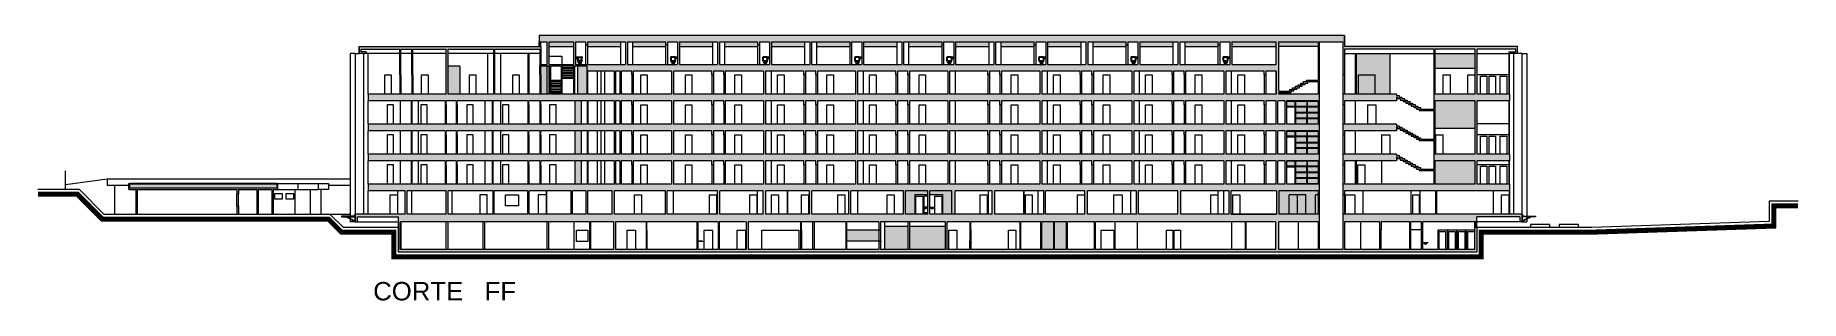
# Model space of a CAD drawing. Header units: metres. Extents: x -331 to 2982, y 362 to 2539.
# Drawn here: x 710.2 to 902, y 362.1 to 390.9 of the extents above; entities that cross this region are included whole.
import ezdxf

# ---------------------------------------------------------------- set-up
doc = ezdxf.new("R2010")
doc.units = ezdxf.units.M
doc.layers.get('0').update_dxf_attribs({"color": 251})
doc.layers.add('Texto_Salas', color=251, linetype='Continuous')
doc.styles.add('ARIAL', font='arial.ttf')

msp = doc.modelspace()

# ---------------------------------------------------------------- texts
at = {"layer": 'Texto_Salas', "lineweight": 0, "insert": (754.658, 362.132), "char_height": 2, "width": 19.86522, "attachment_point": 8, "style": 'ARIAL'}
msp.add_mtext('CORTE   FF', dxfattribs=at)

# ---------------------------------------------------------------- blocks, each defined once
blk = doc.blocks.new('CP-919-F')
at = {"color": 3}
blk.add_lwpolyline([(-0.49, 0.76), (-0.17, 0.76), (-0.17, 0.74), (-0.49, 0.74)], dxfattribs=at)
at = {"color": 1}
for points in [[(-0.22, 0.8, 0.414214), (-0.23, 0.8), (-0.23, 0.78, 0.317837), (-0.23, 0.78), (-0.23, 0.76), (-0.23, 0.76, 0.058061), (-0.23, 0.76, 0.058061)], [(-0.23, 0.68), (-0.23, 0.43, 0.162278), (-0.21, 0.4, -0.109475), (-0.2, 0.38, 0.371384), (-0.2, 0.38), (-0.18, 0.38)], [(-0.17, 0.38), (-0.18, 0.38, 0.389559), (-0.19, 0.37), (-0.19, 0.33, 0.153597), (-0.19, 0.32), (-0.1, 0.22, -0.406195), (-0.1, 0.02, 0.035601), (-0.1, 0.01), (-0.11, 0.01, 0.610029), (-0.1, 0), (-0.1, 0)], [(0.17, 0.38), (0.18, 0.38, -0.389559), (0.19, 0.37), (0.19, 0.33, -0.153597), (0.19, 0.32), (0.1, 0.22, 0.406195), (0.1, 0.02, -0.035601), (0.1, 0.01), (0.11, 0.01, -0.610029), (0.1, 0), (0.1, 0)], [(0.18, 0.38), (0.2, 0.38, 0.371384), (0.2, 0.38, -0.109475), (0.21, 0.4, 0.162278), (0.22, 0.43), (0.22, 0.7), (0.22, 0.73), (0.22, 0.74), (0.23, 0.74, 0.333333), (0.23, 0.76), (0.22, 0.76), (0.22, 0.78, 0.317837), (0.23, 0.78), (0.23, 0.8, 0.414214), (0.22, 0.8)]]:
    blk.add_lwpolyline(points, format="xyb", dxfattribs=at)
at = {"color": 252}
for points in [[(-0.23, 0.76), (-0.23, 0.76)], [(-0.23, 0.76), (-0.23, 0.76)], [(0, 0.33), (-0.19, 0.33)], [(0, 0.33), (0.19, 0.33)], [(0.23, 0.74), (0.23, 0.76)], [(0.22, 0.74), (0.22, 0.76)]]:
    blk.add_lwpolyline(points, dxfattribs=at)
at = {"color": 1}
blk.add_lwpolyline([(-0.22, 0.8), (0, 0.8), (0.22, 0.8)], dxfattribs=at)
at = {"color": 252}
for points in [[(-0.23, 0.78, 0.085165), (-0.22, 0.78), (0, 0.78), (0.22, 0.78, 0.085165), (0.22, 0.78)], [(0.21, 0.4, -0.192582), (0.17, 0.38), (0, 0.38), (-0.17, 0.38, -0.192582), (-0.21, 0.4)]]:
    blk.add_lwpolyline(points, format="xyb", dxfattribs=at)
blk.add_circle((-0.15, 0.2), 0.0075, dxfattribs=at)
at = {"color": 2}
blk.add_arc((-0.31, 0.78), 0.126, 198.9246, 341.0754, dxfattribs=at)

# ---------------------------------------------------------------- hatches: boundary and pattern name
at = {"lineweight": 0}
h = msp.add_hatch(color=256, dxfattribs=at)
h.paths.add_polyline_path([(870.319, 378.033), (866.809, 378.033), (866.809, 383.823), (870.319, 383.823), (870.319, 384.543), (866.809, 384.543), (866.809, 389.413), (871.009, 389.413), (871.009, 389.143), (870.259, 389.143), (870.259, 388.943), (871.209, 388.943), (871.209, 389.713), (852.409, 389.713), (852.409, 390.923), (764.909, 390.923), (764.909, 390.203), (765.809, 390.203), (765.809, 387.763), (765.109, 387.763), (765.109, 389.713), (764.909, 389.713), (745.389, 389.713), (745.389, 388.943), (746.129, 388.943), (746.129, 389.143), (745.589, 389.143), (745.589, 389.413), (749.809, 389.413), (749.809, 386.643), (749.909, 386.643), (749.909, 389.413), (751.109, 389.413), (751.109, 386.643), (751.209, 386.643), (751.209, 389.413), (754.829, 389.413), (754.829, 384.543), (746.339, 384.543), (746.339, 383.823), (751.009, 383.823), (751.009, 381.283), (746.339, 381.283), (746.339, 380.563), (751.009, 380.563), (751.009, 378.033), (746.339, 378.033), (746.339, 377.313), (751.009, 377.313), (751.009, 374.783), (746.339, 374.783), (746.339, 374.063), (750.379, 374.063), (750.379, 371.513), (744.939, 371.513), (744.939, 371.463), (744.939, 370.684), (745.139, 370.684), (745.139, 371.213), (749.629, 371.213), (749.629, 370.063), (749.629, 367.383), (866.759, 367.383), (866.759, 370.063), (866.559, 370.063), (866.559, 367.683), (860.909, 367.683), (860.909, 370.684), (866.759, 370.684), (866.759, 371.213), (871.459, 371.213), (871.459, 370.684), (871.659, 370.684), (871.659, 371.513), (862.399, 371.513), (862.399, 374.063), (870.319, 374.063), (870.319, 374.783), (866.809, 374.783), (866.809, 377.313), (870.319, 377.313)])
h.paths.add_polyline_path([(858.034, 377.313), (858.034, 377.72), (858.176, 377.72), (858.176, 377.557), (858.467, 377.557), (858.467, 377.394), (858.759, 377.394), (858.759, 377.231), (859.051, 377.231), (859.051, 377.068), (859.342, 377.068), (859.342, 376.905), (859.634, 376.905), (859.634, 376.742), (859.926, 376.742), (859.926, 376.579), (860.217, 376.579), (860.217, 376.416), (860.509, 376.416), (860.509, 376.253), (862.109, 376.253), (862.109, 374.783), (852.209, 374.783), (852.209, 373.613), (852.409, 373.613), (852.409, 374.063), (862.299, 374.063), (862.299, 371.513), (852.209, 371.513), (852.209, 367.683), (849.659, 367.683), (849.659, 390.203), (852.209, 390.203), (852.209, 386.643), (852.409, 386.643), (852.409, 389.413), (862.109, 389.413), (862.109, 382.913), (860.659, 382.913), (860.659, 383.076), (860.367, 383.076), (860.367, 383.239), (860.076, 383.239), (860.076, 383.402), (859.784, 383.402), (859.784, 383.565), (859.492, 383.565), (859.492, 383.728), (859.201, 383.728), (859.201, 383.891), (858.909, 383.891), (858.909, 384.054), (858.617, 384.054), (858.617, 384.217), (858.326, 384.217), (858.326, 384.38), (858.034, 384.38), (858.034, 384.543), (852.209, 384.543), (852.209, 383.383), (852.409, 383.383), (852.409, 383.823), (858.034, 383.823), (858.034, 384.23), (858.176, 384.23), (858.176, 384.067), (858.467, 384.067), (858.467, 383.904), (858.759, 383.904), (858.759, 383.741), (859.051, 383.741), (859.051, 383.578), (859.342, 383.578), (859.342, 383.415), (859.634, 383.415), (859.634, 383.252), (859.926, 383.252), (859.926, 383.089), (860.217, 383.089), (860.217, 382.926), (860.509, 382.926), (860.509, 382.763), (862.109, 382.763), (862.109, 379.653), (860.659, 379.653), (860.659, 379.816), (860.367, 379.816), (860.367, 379.979), (860.076, 379.979), (860.076, 380.142), (859.784, 380.142), (859.784, 380.305), (859.492, 380.305), (859.492, 380.468), (859.201, 380.468), (859.201, 380.631), (858.909, 380.631), (858.909, 380.794), (858.617, 380.794), (858.617, 380.957), (858.326, 380.957), (858.326, 381.12), (858.034, 381.12), (858.034, 381.283), (852.209, 381.283), (852.209, 380.133), (852.409, 380.133), (852.409, 380.563), (858.034, 380.563), (858.034, 380.97), (858.176, 380.97), (858.176, 380.807), (858.467, 380.807), (858.467, 380.644), (858.759, 380.644), (858.759, 380.481), (859.051, 380.481), (859.051, 380.318), (859.342, 380.318), (859.342, 380.155), (859.634, 380.155), (859.634, 379.992), (859.926, 379.992), (859.926, 379.829), (860.217, 379.829), (860.217, 379.666), (860.509, 379.666), (860.509, 379.503), (862.109, 379.503), (862.109, 376.403), (860.659, 376.403), (860.659, 376.566), (860.367, 376.566), (860.367, 376.729), (860.076, 376.729), (860.076, 376.892), (859.784, 376.892), (859.784, 377.055), (859.492, 377.055), (859.492, 377.218), (859.201, 377.218), (859.201, 377.381), (858.909, 377.381), (858.909, 377.544), (858.617, 377.544), (858.617, 377.707), (858.326, 377.707), (858.326, 377.87), (858.034, 377.87), (858.034, 378.033), (852.209, 378.033), (852.209, 376.883), (852.409, 376.883), (852.409, 377.313)], flags=17)
h.paths.add_polyline_path([(849.559, 377.313), (849.559, 374.783), (846.124, 374.783), (846.124, 377.313)], flags=17)
h.paths.add_polyline_path([(849.559, 378.033), (846.124, 378.033), (846.124, 380.563), (849.559, 380.563)], flags=17)
h.paths.add_polyline_path([(849.559, 374.063), (849.559, 371.513), (845.259, 371.513), (845.259, 374.063)], flags=17)
h.paths.add_polyline_path([(856.234, 370.684), (856.234, 369.783), (856.384, 369.783), (856.384, 370.684), (859.509, 370.684), (859.509, 367.683), (852.409, 367.683), (852.409, 370.684)], flags=17)
h.paths.add_polyline_path([(862.209, 377.313), (866.609, 377.313), (866.609, 374.783), (862.209, 374.783)], flags=17)
h.paths.add_polyline_path([(862.209, 378.033), (862.209, 383.823), (866.609, 383.823), (866.609, 378.033)], flags=17)
h.paths.add_polyline_path([(849.559, 381.283), (846.124, 381.283), (846.124, 383.823), (849.559, 383.823)], flags=16)
h.paths.add_polyline_path([(859.609, 370.684), (860.759, 370.684), (860.759, 367.683), (859.609, 367.683)], flags=16)
h.paths.add_polyline_path([(849.559, 370.684), (849.559, 367.683), (845.259, 367.683), (845.259, 370.684)], flags=17)
h.paths.add_polyline_path([(849.559, 384.543), (845.264, 384.543), (845.264, 384.731), (846.614, 384.731), (846.614, 384.901), (846.914, 384.901), (846.914, 385.07), (847.214, 385.07), (847.214, 385.24), (847.514, 385.24), (847.514, 385.409), (847.814, 385.409), (847.814, 385.579), (848.114, 385.579), (848.114, 385.748), (848.414, 385.748), (848.414, 385.918), (849.559, 385.918)], flags=17)
h.paths.add_polyline_path([(845.974, 377.313), (845.974, 374.783), (845.144, 374.783), (845.144, 377.313)], flags=17)
h.paths.add_polyline_path([(845.974, 378.033), (845.144, 378.033), (845.144, 380.563), (845.974, 380.563)], flags=17)
h.paths.add_polyline_path([(862.209, 384.543), (862.209, 389.413), (866.609, 389.413), (866.609, 384.543)], flags=17)
h.paths.add_polyline_path([(845.974, 381.283), (845.144, 381.283), (845.144, 383.823), (845.974, 383.823)], flags=16)
h.paths.add_polyline_path([(849.559, 386.068), (848.264, 386.068), (848.264, 385.898), (847.964, 385.898), (847.964, 385.729), (847.664, 385.729), (847.664, 385.559), (847.364, 385.559), (847.364, 385.39), (847.064, 385.39), (847.064, 385.22), (846.764, 385.22), (846.764, 385.051), (846.464, 385.051), (846.464, 384.881), (845.264, 384.881), (845.264, 390.203), (849.559, 390.203)], flags=16)
h.paths.add_polyline_path([(844.974, 377.313), (844.974, 374.783), (839.514, 374.783), (839.514, 377.313), (843.674, 377.313), (843.674, 376.883), (843.844, 376.883), (843.844, 377.313)], flags=17)
h.paths.add_polyline_path([(844.974, 378.033), (839.514, 378.033), (839.514, 380.563), (843.674, 380.563), (843.674, 380.133), (843.844, 380.133), (843.844, 380.563), (844.974, 380.563)], flags=17)
h.paths.add_polyline_path([(845.029, 374.063), (845.029, 371.513), (840.089, 371.513), (840.089, 374.063)], flags=17)
h.paths.add_polyline_path([(844.974, 381.283), (839.514, 381.283), (839.514, 383.823), (843.674, 383.823), (843.674, 383.383), (843.844, 383.383), (843.844, 383.823), (844.974, 383.823)], flags=16)
h.paths.add_polyline_path([(844.959, 370.684), (844.959, 367.683), (841.734, 367.683), (841.734, 370.684)], flags=17)
h.paths.add_polyline_path([(844.974, 384.543), (839.514, 384.543), (839.514, 387.043), (843.674, 387.043), (843.674, 386.643), (843.844, 386.643), (843.844, 387.043), (844.974, 387.043)], flags=17)
h.paths.add_polyline_path([(844.974, 387.763), (840.159, 387.763), (840.159, 390.203), (844.974, 390.203)], flags=16)
h.paths.add_polyline_path([(841.634, 370.684), (841.634, 367.683), (825.359, 367.683), (825.359, 370.684)], flags=17)
h.paths.add_polyline_path([(839.889, 374.063), (839.889, 371.513), (834.629, 371.513), (834.629, 374.063)], flags=17)
h.paths.add_polyline_path([(839.304, 377.313), (839.304, 374.783), (829.514, 374.783), (829.514, 377.313), (833.674, 377.313), (833.674, 376.883), (833.844, 376.883), (833.844, 377.313), (834.974, 377.313), (834.974, 376.883), (835.144, 376.883), (835.144, 377.313)], flags=17)
h.paths.add_polyline_path([(839.304, 378.033), (829.514, 378.033), (829.514, 380.563), (833.674, 380.563), (833.674, 380.133), (833.844, 380.133), (833.844, 380.563), (834.974, 380.563), (834.974, 380.133), (835.144, 380.133), (835.144, 380.563), (839.304, 380.563)], flags=17)
h.paths.add_polyline_path([(839.304, 381.283), (829.514, 381.283), (829.514, 383.823), (833.674, 383.823), (833.674, 383.383), (833.844, 383.383), (833.844, 383.823), (834.974, 383.823), (834.974, 383.383), (835.144, 383.383), (835.144, 383.823), (839.304, 383.823)], flags=16)
h.paths.add_polyline_path([(839.304, 384.543), (829.514, 384.543), (829.514, 387.043), (833.674, 387.043), (833.674, 386.643), (833.844, 386.643), (833.844, 387.043), (834.974, 387.043), (834.974, 386.643), (835.144, 386.643), (835.144, 387.043), (839.304, 387.043)], flags=17)
h.paths.add_polyline_path([(839.959, 387.763), (834.509, 387.763), (834.509, 390.203), (838.659, 390.203), (838.659, 389.863), (838.859, 389.863), (838.859, 390.203), (839.959, 390.203)], flags=16)
h.paths.add_polyline_path([(834.284, 374.063), (834.284, 371.513), (830.014, 371.513), (830.014, 374.063)], flags=17)
h.paths.add_polyline_path([(834.309, 387.763), (830.159, 387.763), (830.159, 390.203), (834.309, 390.203)], flags=16)
h.paths.add_polyline_path([(829.814, 374.063), (829.814, 371.513), (824.489, 371.513), (824.489, 374.063)], flags=17)
h.paths.add_polyline_path([(829.304, 377.313), (829.304, 374.783), (819.514, 374.783), (819.514, 377.313), (823.674, 377.313), (823.674, 376.883), (823.844, 376.883), (823.844, 377.313), (824.974, 377.313), (824.974, 376.883), (825.144, 376.883), (825.144, 377.313)], flags=17)
h.paths.add_polyline_path([(829.304, 378.033), (819.514, 378.033), (819.514, 380.563), (823.674, 380.563), (823.674, 380.133), (823.844, 380.133), (823.844, 380.563), (824.974, 380.563), (824.974, 380.133), (825.144, 380.133), (825.144, 380.563), (829.304, 380.563)], flags=17)
h.paths.add_polyline_path([(829.304, 381.283), (819.514, 381.283), (819.514, 383.823), (823.674, 383.823), (823.674, 383.383), (823.844, 383.383), (823.844, 383.823), (824.974, 383.823), (824.974, 383.383), (825.144, 383.383), (825.144, 383.823), (829.304, 383.823)], flags=16)
h.paths.add_polyline_path([(829.304, 384.543), (819.514, 384.543), (819.514, 387.043), (823.674, 387.043), (823.674, 386.643), (823.844, 386.643), (823.844, 387.043), (824.974, 387.043), (824.974, 386.643), (825.144, 386.643), (825.144, 387.043), (829.304, 387.043)], flags=17)
h.paths.add_polyline_path([(829.959, 387.763), (824.509, 387.763), (824.509, 390.203), (828.659, 390.203), (828.659, 389.863), (828.859, 389.863), (828.859, 390.203), (829.959, 390.203)], flags=16)
h.paths.add_polyline_path([(825.259, 370.684), (825.259, 367.683), (822.32, 367.683), (822.32, 370.684)], flags=17)
h.paths.add_polyline_path([(824.209, 374.063), (824.209, 371.513), (819.939, 371.513), (819.939, 374.063)], flags=17)
h.paths.add_polyline_path([(824.309, 387.763), (820.159, 387.763), (820.159, 390.203), (824.309, 390.203)], flags=16)
h.paths.add_polyline_path([(822.22, 370.684), (822.22, 367.683), (820.92, 367.683), (820.92, 370.684)], flags=17)
h.paths.add_polyline_path([(820.82, 370.684), (820.82, 367.683), (819.52, 367.683), (819.52, 370.684)], flags=17)
h.paths.add_polyline_path([(819.739, 374.063), (819.739, 371.513), (817.604, 371.513), (814.434, 371.513), (814.434, 374.063), (817.554, 374.063)], flags=17)
h.paths.add_polyline_path([(819.304, 377.313), (819.304, 374.783), (809.514, 374.783), (809.514, 377.313), (813.674, 377.313), (813.674, 376.883), (813.844, 376.883), (813.844, 377.313), (814.974, 377.313), (814.974, 376.883), (815.144, 376.883), (815.144, 377.313)], flags=17)
h.paths.add_polyline_path([(819.304, 378.033), (809.514, 378.033), (809.514, 380.563), (813.674, 380.563), (813.674, 380.133), (813.844, 380.133), (813.844, 380.563), (814.974, 380.563), (814.974, 380.133), (815.144, 380.133), (815.144, 380.563), (819.304, 380.563)], flags=17)
h.paths.add_polyline_path([(819.304, 381.283), (809.514, 381.283), (809.514, 383.823), (813.674, 383.823), (813.674, 383.383), (813.844, 383.383), (813.844, 383.823), (814.974, 383.823), (814.974, 383.383), (815.144, 383.383), (815.144, 383.823), (819.304, 383.823)], flags=16)
h.paths.add_polyline_path([(819.42, 370.684), (819.42, 367.683), (817.259, 367.683), (817.259, 370.684)], flags=17)
h.paths.add_polyline_path([(819.304, 384.543), (809.514, 384.543), (809.514, 387.043), (813.674, 387.043), (813.674, 386.643), (813.844, 386.643), (813.844, 387.043), (814.974, 387.043), (814.974, 386.643), (815.144, 386.643), (815.144, 387.043), (819.304, 387.043)], flags=17)
h.paths.add_polyline_path([(819.959, 387.763), (814.509, 387.763), (814.509, 390.203), (818.659, 390.203), (818.659, 389.863), (818.859, 389.863), (818.859, 390.203), (819.959, 390.203)], flags=16)
h.paths.add_polyline_path([(817.159, 370.684), (817.159, 367.683), (811.809, 367.683), (811.809, 368.58), (811.709, 368.58), (811.709, 367.683), (809.209, 367.683), (809.209, 370.684), (811.709, 370.684), (811.709, 369.783), (811.809, 369.783), (811.809, 370.684)], flags=17)
h.paths.add_polyline_path([(814.144, 374.063), (814.144, 371.513), (807.344, 371.513), (807.344, 374.063), (809.744, 374.063), (809.744, 371.513), (810.104, 371.513), (810.104, 374.063)], flags=17)
h.paths.add_polyline_path([(814.309, 387.763), (810.159, 387.763), (810.159, 390.203), (814.309, 390.203)], flags=16)
h.paths.add_polyline_path([(809.304, 377.313), (809.304, 374.783), (799.514, 374.783), (799.514, 377.313), (803.674, 377.313), (803.674, 376.883), (803.844, 376.883), (803.844, 377.313), (804.974, 377.313), (804.974, 376.883), (805.144, 376.883), (805.144, 377.313)], flags=17)
h.paths.add_polyline_path([(809.304, 378.033), (799.514, 378.033), (799.514, 380.563), (803.674, 380.563), (803.674, 380.133), (803.844, 380.133), (803.844, 380.563), (804.974, 380.563), (804.974, 380.133), (805.144, 380.133), (805.144, 380.563), (809.304, 380.563)], flags=17)
h.paths.add_polyline_path([(809.304, 381.283), (799.514, 381.283), (799.514, 383.823), (803.674, 383.823), (803.674, 383.383), (803.844, 383.383), (803.844, 383.823), (804.974, 383.823), (804.974, 383.383), (805.144, 383.383), (805.144, 383.823), (809.304, 383.823)], flags=16)
h.paths.add_polyline_path([(809.959, 387.763), (804.509, 387.763), (804.509, 390.203), (808.659, 390.203), (808.659, 389.863), (808.859, 389.863), (808.859, 390.203), (809.959, 390.203)], flags=16)
h.paths.add_polyline_path([(809.304, 384.543), (799.514, 384.543), (799.514, 387.043), (803.674, 387.043), (803.674, 386.643), (803.844, 386.643), (803.844, 387.043), (804.974, 387.043), (804.974, 386.643), (805.144, 386.643), (805.144, 387.043), (809.304, 387.043)], flags=17)
h.paths.add_polyline_path([(809.009, 370.684), (809.009, 367.683), (802.012, 367.683), (802.012, 368.58), (801.812, 368.58), (801.812, 367.683), (787.612, 367.683), (787.612, 370.684), (801.812, 370.684), (801.812, 369.783), (802.012, 369.783), (802.012, 370.684)], flags=17)
h.paths.add_polyline_path([(807.134, 374.063), (807.134, 371.513), (804.734, 371.513), (804.734, 374.063)], flags=17)
h.paths.add_polyline_path([(804.484, 374.063), (804.484, 371.513), (798.774, 371.513), (798.774, 374.063)], flags=17)
h.paths.add_polyline_path([(804.309, 387.763), (800.159, 387.763), (800.159, 390.203), (804.309, 390.203)], flags=16)
h.paths.add_polyline_path([(799.304, 377.313), (799.304, 374.783), (789.514, 374.783), (789.514, 377.313), (793.674, 377.313), (793.674, 376.883), (793.844, 376.883), (793.844, 377.313), (794.974, 377.313), (794.974, 376.883), (795.144, 376.883), (795.144, 377.313)], flags=17)
h.paths.add_polyline_path([(799.304, 378.033), (789.514, 378.033), (789.514, 380.563), (793.674, 380.563), (793.674, 380.133), (793.844, 380.133), (793.844, 380.563), (794.974, 380.563), (794.974, 380.133), (795.144, 380.133), (795.144, 380.563), (799.304, 380.563)], flags=17)
h.paths.add_polyline_path([(799.304, 381.283), (789.514, 381.283), (789.514, 383.823), (793.674, 383.823), (793.674, 383.383), (793.844, 383.383), (793.844, 383.823), (794.974, 383.823), (794.974, 383.383), (795.144, 383.383), (795.144, 383.823), (799.304, 383.823)], flags=16)
h.paths.add_polyline_path([(799.959, 387.763), (794.509, 387.763), (794.509, 390.203), (798.659, 390.203), (798.659, 389.863), (798.859, 389.863), (798.859, 390.203), (799.959, 390.203)], flags=16)
h.paths.add_polyline_path([(799.304, 384.543), (789.514, 384.543), (789.514, 387.043), (793.674, 387.043), (793.674, 386.643), (793.844, 386.643), (793.844, 387.043), (794.974, 387.043), (794.974, 386.643), (795.144, 386.643), (795.144, 387.043), (799.304, 387.043)], flags=17)
h.paths.add_polyline_path([(798.574, 374.063), (798.574, 371.513), (794.534, 371.513), (794.534, 374.063)], flags=17)
h.paths.add_polyline_path([(794.304, 374.063), (794.304, 371.513), (791.944, 371.513), (789.534, 371.513), (789.534, 374.063), (791.894, 374.063)], flags=17)
h.paths.add_polyline_path([(794.309, 387.763), (790.159, 387.763), (790.159, 390.203), (794.309, 390.203)], flags=16)
h.paths.add_polyline_path([(789.304, 377.313), (789.304, 374.783), (779.514, 374.783), (779.514, 377.313), (783.674, 377.313), (783.674, 376.883), (783.844, 376.883), (783.844, 377.313), (784.974, 377.313), (784.974, 376.883), (785.144, 376.883), (785.144, 377.313)], flags=17)
h.paths.add_polyline_path([(789.304, 378.033), (779.514, 378.033), (779.514, 380.563), (783.674, 380.563), (783.674, 380.133), (783.844, 380.133), (783.844, 380.563), (784.974, 380.563), (784.974, 380.133), (785.144, 380.133), (785.144, 380.563), (789.304, 380.563)], flags=17)
h.paths.add_polyline_path([(789.304, 381.283), (779.514, 381.283), (779.514, 383.823), (783.674, 383.823), (783.674, 383.383), (783.844, 383.383), (783.844, 383.823), (784.974, 383.823), (784.974, 383.383), (785.144, 383.383), (785.144, 383.823), (789.304, 383.823)], flags=16)
h.paths.add_polyline_path([(789.264, 374.063), (789.264, 371.513), (784.554, 371.513), (784.554, 374.063)], flags=17)
h.paths.add_polyline_path([(789.959, 387.763), (784.509, 387.763), (784.509, 390.203), (788.659, 390.203), (788.659, 389.863), (788.859, 389.863), (788.859, 390.203), (789.959, 390.203)], flags=16)
h.paths.add_polyline_path([(789.304, 384.543), (779.514, 384.543), (779.514, 387.043), (783.674, 387.043), (783.674, 386.643), (783.844, 386.643), (783.844, 387.043), (784.974, 387.043), (784.974, 386.643), (785.144, 386.643), (785.144, 387.043), (789.304, 387.043)], flags=17)
h.paths.add_polyline_path([(787.412, 370.684), (787.412, 367.683), (784.472, 367.683), (784.472, 370.684)], flags=17)
h.paths.add_polyline_path([(784.284, 374.063), (784.284, 371.513), (778.834, 371.513), (778.834, 374.063)], flags=17)
h.paths.add_polyline_path([(784.372, 370.684), (784.372, 367.683), (782.162, 367.683), (782.162, 368.58), (782.062, 368.58), (782.062, 367.683), (773.212, 367.683), (773.212, 370.684), (776.532, 370.684), (776.532, 369.783), (776.632, 369.783), (776.632, 370.684), (782.062, 370.684), (782.062, 369.783), (782.162, 369.783), (782.162, 370.684)], flags=17)
h.paths.add_polyline_path([(784.309, 387.763), (780.159, 387.763), (780.159, 390.203), (784.309, 390.203)], flags=16)
h.paths.add_polyline_path([(779.304, 377.313), (779.304, 374.783), (773.844, 374.783), (773.844, 377.313), (774.974, 377.313), (774.974, 376.883), (775.144, 376.883), (775.144, 377.313)], flags=17)
h.paths.add_polyline_path([(779.304, 378.033), (773.844, 378.033), (773.844, 380.563), (774.974, 380.563), (774.974, 380.133), (775.144, 380.133), (775.144, 380.563), (779.304, 380.563)], flags=17)
h.paths.add_polyline_path([(779.959, 387.763), (774.509, 387.763), (774.509, 390.203), (778.659, 390.203), (778.659, 389.863), (778.859, 389.863), (778.859, 390.203), (779.959, 390.203)], flags=16)
h.paths.add_polyline_path([(779.304, 381.283), (773.844, 381.283), (773.844, 383.823), (774.974, 383.823), (774.974, 383.383), (775.144, 383.383), (775.144, 383.823), (779.304, 383.823)], flags=16)
h.paths.add_polyline_path([(779.304, 384.543), (773.844, 384.543), (773.844, 387.043), (774.974, 387.043), (774.974, 386.643), (775.144, 386.643), (775.144, 387.043), (779.304, 387.043)], flags=17)
h.paths.add_polyline_path([(778.634, 374.063), (778.634, 371.513), (773.103, 371.513), (773.103, 374.063)], flags=17)
h.paths.add_polyline_path([(773.694, 377.313), (773.694, 374.783), (773.224, 374.783), (773.224, 377.313)], flags=17)
h.paths.add_polyline_path([(773.694, 378.033), (773.224, 378.033), (773.224, 380.563), (773.694, 380.563)], flags=17)
h.paths.add_polyline_path([(774.309, 387.763), (768.859, 387.763), (768.859, 390.203), (769.959, 390.203), (769.959, 389.863), (770.159, 389.863), (770.159, 390.203), (774.309, 390.203)], flags=16)
h.paths.add_polyline_path([(773.694, 381.283), (773.224, 381.283), (773.224, 383.823), (773.694, 383.823)], flags=16)
h.paths.add_polyline_path([(773.694, 384.543), (773.224, 384.543), (773.224, 387.043), (773.694, 387.043)], flags=17)
h.paths.add_polyline_path([(773.074, 377.313), (773.074, 374.783), (770.224, 374.783), (770.224, 377.313)], flags=17)
h.paths.add_polyline_path([(773.074, 378.033), (770.224, 378.033), (770.224, 380.563), (773.074, 380.563)], flags=17)
h.paths.add_polyline_path([(773.074, 381.283), (770.224, 381.283), (770.224, 383.823), (773.074, 383.823)], flags=16)
h.paths.add_polyline_path([(772.853, 374.063), (772.853, 371.513), (770.223, 371.513), (770.223, 374.063)], flags=17)
h.paths.add_polyline_path([(773.074, 384.543), (770.224, 384.543), (770.224, 387.043), (773.074, 387.043)], flags=17)
h.paths.add_polyline_path([(773.012, 370.684), (773.012, 367.683), (770.504, 367.683), (770.504, 370.684)], flags=17)
h.paths.add_polyline_path([(770.404, 370.684), (770.404, 367.683), (749.829, 367.683), (749.829, 370.684)], flags=17)
h.paths.add_polyline_path([(770.124, 377.313), (770.124, 374.783), (759.909, 374.783), (759.909, 377.313), (763.709, 377.313), (763.709, 376.883), (763.809, 376.883), (763.809, 377.313), (765.009, 377.313), (765.009, 376.883), (765.109, 376.883), (765.109, 377.313)], flags=17)
h.paths.add_polyline_path([(770.124, 378.033), (759.909, 378.033), (759.909, 380.563), (763.709, 380.563), (763.709, 380.133), (763.809, 380.133), (763.809, 380.563), (765.009, 380.563), (765.009, 380.133), (765.109, 380.133), (765.109, 380.563), (770.124, 380.563)], flags=17)
h.paths.add_polyline_path([(770.124, 381.283), (759.909, 381.283), (759.909, 383.823), (763.709, 383.823), (763.709, 383.383), (763.809, 383.383), (763.809, 383.823), (765.009, 383.823), (765.009, 383.383), (765.109, 383.383), (765.109, 383.823), (770.124, 383.823)], flags=16)
h.paths.add_polyline_path([(770.023, 374.063), (770.023, 371.513), (768.554, 371.513), (768.554, 374.063)], flags=17)
h.paths.add_polyline_path([(770.124, 384.543), (767.436, 384.543), (767.436, 387.563), (770.124, 387.563)], flags=17)
h.paths.add_polyline_path([(768.404, 374.063), (768.404, 371.513), (765.764, 371.513), (763.854, 371.513), (763.854, 374.063), (765.714, 374.063)], flags=17)
h.paths.add_polyline_path([(768.659, 387.763), (766.009, 387.763), (766.009, 390.203), (768.659, 390.203)], flags=16)
h.paths.add_polyline_path([(767.336, 384.543), (766.209, 384.543), (766.209, 387.563), (767.336, 387.563)], flags=17)
h.paths.add_polyline_path([(766.059, 384.543), (760.109, 384.543), (760.109, 389.413), (765.009, 389.413), (765.009, 387.563), (765.009, 386.643), (765.109, 386.643), (765.109, 387.563), (766.059, 387.563)], flags=17)
h.paths.add_polyline_path([(763.679, 374.063), (763.679, 371.513), (760.049, 371.513), (760.049, 374.063)], flags=17)
h.paths.add_polyline_path([(759.919, 374.063), (759.919, 371.513), (755.029, 371.513), (755.029, 374.063)], flags=17)
h.paths.add_polyline_path([(759.809, 377.313), (759.809, 374.783), (751.109, 374.783), (751.109, 377.313), (754.709, 377.313), (754.709, 376.883), (754.809, 376.883), (754.809, 377.313), (755.909, 377.313), (755.909, 376.883), (756.009, 376.883), (756.009, 377.313)], flags=17)
h.paths.add_polyline_path([(759.809, 378.033), (751.109, 378.033), (751.109, 380.563), (754.709, 380.563), (754.709, 380.133), (754.809, 380.133), (754.809, 380.563), (755.909, 380.563), (755.909, 380.133), (756.009, 380.133), (756.009, 380.563), (759.809, 380.563)], flags=17)
h.paths.add_polyline_path([(760.009, 384.543), (755.029, 384.543), (755.029, 389.413), (760.009, 389.413)], flags=17)
h.paths.add_polyline_path([(759.809, 381.283), (751.109, 381.283), (751.109, 383.823), (754.709, 383.823), (754.709, 383.383), (754.809, 383.383), (754.809, 383.823), (755.909, 383.823), (755.909, 383.383), (756.009, 383.383), (756.009, 383.823), (759.809, 383.823)], flags=16)
h.paths.add_polyline_path([(754.829, 374.063), (754.829, 371.513), (750.579, 371.513), (750.579, 374.063)], flags=17)
h = msp.add_hatch(color=256, dxfattribs=at)
h.paths.add_polyline_path([(766.009, 390.203), (766.009, 389.713), (768.659, 389.713), (768.659, 390.203)])
h.paths.add_polyline_path([(770.159, 390.203), (770.159, 389.863), (770.159, 389.713), (773.759, 389.713), (773.759, 390.203)])
h.paths.add_polyline_path([(778.659, 389.713), (778.659, 389.863), (778.659, 390.203), (775.059, 390.203), (775.059, 389.713)])
h.paths.add_polyline_path([(783.759, 389.713), (783.759, 390.203), (780.159, 390.203), (780.159, 389.713)])
h.paths.add_polyline_path([(788.659, 389.713), (788.659, 389.863), (788.659, 390.203), (785.059, 390.203), (785.059, 389.713)])
h.paths.add_polyline_path([(793.759, 389.713), (793.759, 390.203), (790.159, 390.203), (790.159, 389.713)])
h.paths.add_polyline_path([(798.659, 389.713), (798.659, 389.863), (798.659, 390.203), (795.059, 390.203), (795.059, 389.713)])
h.paths.add_polyline_path([(803.759, 389.713), (803.759, 390.203), (800.159, 390.203), (800.159, 389.713)])
h.paths.add_polyline_path([(808.659, 389.713), (808.659, 389.863), (808.659, 390.203), (805.059, 390.203), (805.059, 389.713)])
h.paths.add_polyline_path([(813.759, 389.713), (813.759, 390.203), (810.159, 390.203), (810.159, 389.713)])
h.paths.add_polyline_path([(818.659, 389.713), (818.659, 389.863), (818.659, 390.203), (815.059, 390.203), (815.059, 389.713)])
h.paths.add_polyline_path([(823.759, 389.713), (823.759, 390.203), (820.159, 390.203), (820.159, 389.713)])
h.paths.add_polyline_path([(828.659, 389.713), (828.659, 389.863), (828.659, 390.203), (825.059, 390.203), (825.059, 389.713)])
h.paths.add_polyline_path([(833.759, 389.713), (833.759, 390.203), (830.159, 390.203), (830.159, 389.713)])
h.paths.add_polyline_path([(838.659, 389.713), (838.659, 389.863), (838.659, 390.203), (835.059, 390.203), (835.059, 389.713)])
h.paths.add_polyline_path([(844.974, 389.713), (844.974, 390.203), (840.159, 390.203), (840.159, 389.713)])
for points in [[(849.559, 389.713), (849.559, 390.203), (845.264, 390.203), (845.264, 389.713)], [(756.309, 387.563), (755.029, 387.563), (755.029, 384.543), (756.309, 384.543)], [(769.11, 384.543), (770.124, 384.543), (770.124, 387.563), (769.11, 387.563)], [(862.209, 383.823), (862.209, 380.833), (866.609, 380.833), (866.609, 383.823)], [(862.209, 377.313), (862.209, 374.783), (866.609, 374.783), (866.609, 377.313)], [(736.449, 374.384), (736.449, 374.783), (720.449, 374.783), (720.449, 374.384)], [(801.812, 369.783), (798.362, 369.783), (798.362, 368.58), (801.752, 368.58), (801.812, 368.58)]]:
    msp.add_hatch(color=256, dxfattribs=at).paths.add_polyline_path(points)
h = msp.add_hatch(color=256, dxfattribs=at)
h.paths.add_polyline_path([(765.809, 387.563), (765.109, 387.563), (765.109, 384.543), (765.809, 384.543)])
h.paths.add_polyline_path([(766.009, 384.543), (766.059, 384.543), (766.059, 387.563), (766.009, 387.563)])
h = msp.add_hatch(color=256, dxfattribs=at)
h.paths.add_polyline_path([(853.719, 388.943), (853.719, 384.543), (853.919, 384.543), (853.919, 386.643), (855.719, 386.643), (855.719, 384.543), (857.359, 384.543), (857.359, 388.943)])
h.paths.add_polyline_path([(853.919, 386.643), (853.919, 384.543), (855.719, 384.543), (855.719, 386.643)], flags=17)
h.paths.add_polyline_path([(862.209, 388.943), (862.209, 387.343), (866.609, 387.343), (866.609, 388.943)])
h = msp.add_hatch(color=256, dxfattribs=at)
h.paths.add_polyline_path([(769.474, 383.823), (768.809, 383.823), (768.809, 381.283), (769.474, 381.283)])
h.paths.add_polyline_path([(769.474, 380.563), (768.809, 380.563), (768.809, 378.033), (769.474, 378.033)])
h.paths.add_polyline_path([(769.474, 377.313), (768.809, 377.313), (768.809, 374.783), (769.474, 374.783)])
h = msp.add_hatch(color=256, dxfattribs=at)
h.paths.add_polyline_path([(847.024, 383.215), (847.024, 383.787), (846.124, 383.787), (846.124, 383.215)])
h.paths.add_polyline_path([(847.09, 383.787), (847.09, 383.215), (848.297, 383.215), (848.297, 383.787)])
h.paths.add_polyline_path([(848.357, 383.787), (848.357, 383.215), (849.559, 383.215), (849.559, 383.787)])
h.paths.add_polyline_path([(849.559, 382.583), (849.559, 383.155), (848.357, 383.155), (848.357, 382.583)])
h.paths.add_polyline_path([(847.09, 383.155), (847.09, 382.583), (848.297, 382.583), (848.297, 383.155)])
h.paths.add_polyline_path([(848.297, 381.95), (848.297, 382.522), (847.09, 382.522), (847.09, 381.95)])
h.paths.add_polyline_path([(848.357, 382.522), (848.357, 381.95), (849.559, 381.95), (849.559, 382.522)])
h.paths.add_polyline_path([(849.559, 381.318), (849.559, 381.89), (848.357, 381.89), (848.357, 381.318)])
h.paths.add_polyline_path([(848.297, 381.318), (848.297, 381.89), (847.09, 381.89), (847.09, 381.318)])
h.paths.add_polyline_path([(846.124, 380.537), (846.124, 379.965), (847.024, 379.965), (847.024, 380.537)])
h.paths.add_polyline_path([(847.09, 380.537), (847.09, 379.965), (848.297, 379.965), (848.297, 380.537)])
h.paths.add_polyline_path([(848.357, 380.537), (848.357, 379.965), (849.559, 379.965), (849.559, 380.537)])
h.paths.add_polyline_path([(848.357, 379.905), (848.357, 379.333), (849.559, 379.333), (849.559, 379.905)])
h.paths.add_polyline_path([(848.297, 379.333), (848.297, 379.905), (847.09, 379.905), (847.09, 379.333)])
h.paths.add_polyline_path([(848.297, 378.7), (848.297, 379.272), (847.09, 379.272), (847.09, 378.7)])
h.paths.add_polyline_path([(849.559, 378.7), (849.559, 379.272), (848.357, 379.272), (848.357, 378.7)])
h.paths.add_polyline_path([(848.357, 378.64), (848.357, 378.068), (849.559, 378.068), (849.559, 378.64)])
h.paths.add_polyline_path([(848.297, 378.64), (847.09, 378.64), (847.09, 378.068), (848.297, 378.068)])
h.paths.add_polyline_path([(846.124, 377.287), (846.124, 376.715), (847.024, 376.715), (847.024, 377.287)])
h.paths.add_polyline_path([(847.09, 377.287), (847.09, 376.715), (848.297, 376.715), (848.297, 377.287)])
h.paths.add_polyline_path([(848.357, 377.287), (848.357, 376.715), (849.559, 376.715), (849.559, 377.287)])
h.paths.add_polyline_path([(848.357, 376.655), (848.357, 376.083), (849.559, 376.083), (849.559, 376.655)])
h.paths.add_polyline_path([(847.09, 376.655), (847.09, 376.083), (848.297, 376.083), (848.297, 376.655)])
h.paths.add_polyline_path([(848.297, 375.45), (848.297, 376.022), (847.09, 376.022), (847.09, 375.45)])
h.paths.add_polyline_path([(849.559, 375.45), (849.559, 376.022), (848.357, 376.022), (848.357, 375.45)])
h.paths.add_polyline_path([(849.559, 374.818), (849.559, 375.39), (848.357, 375.39), (848.357, 374.818)])
h.paths.add_polyline_path([(847.09, 375.39), (847.09, 374.818), (848.297, 374.818), (848.297, 375.39)])
h.paths.add_polyline_path([(845.259, 374.063), (845.259, 371.513), (846.409, 371.513), (846.409, 373.613), (848.199, 373.613), (848.199, 371.513), (849.259, 371.513), (849.259, 373.613), (849.559, 373.613), (849.559, 374.063)])
h.paths.add_polyline_path([(846.409, 371.513), (847.304, 371.513), (847.304, 373.613), (846.409, 373.613)], flags=17)
h.paths.add_polyline_path([(847.305, 371.513), (848.199, 371.513), (848.199, 373.613), (847.305, 373.613)], flags=17)
h.paths.add_polyline_path([(849.559, 373.613), (849.259, 373.613), (849.259, 371.513), (849.559, 371.513)])
h = msp.add_hatch(color=256, dxfattribs=at)
h.paths.add_polyline_path([(721.299, 374.184), (732.099, 374.184), (732.099, 373.714), (732.249, 373.714), (732.249, 374.184), (734.249, 374.184), (734.249, 371.484), (734.399, 371.484), (734.399, 374.184), (735.899, 374.184), (735.899, 371.484), (736.049, 371.484), (736.049, 374.184), (736.549, 374.184), (736.549, 374.858), (736.449, 374.858), (736.449, 374.384), (720.449, 374.384), (720.449, 374.858), (720.349, 374.858), (720.349, 374.184), (721.149, 374.184), (721.149, 371.484), (721.299, 371.484)])
h.paths.add_polyline_path([(732.249, 372.384), (732.099, 372.384), (732.099, 371.484), (732.249, 371.484)], flags=17)
h = msp.add_hatch(color=256, dxfattribs=at)
h.paths.add_polyline_path([(805.734, 373.638), (807.134, 373.638), (807.134, 374.063), (804.734, 374.063), (804.734, 371.513), (805.734, 371.513)])
h.paths.add_polyline_path([(808.744, 371.513), (809.744, 371.513), (809.744, 374.063), (807.344, 374.063), (807.344, 373.638), (808.744, 373.638)])
h = msp.add_hatch(color=256, dxfattribs=at)
h.paths.add_polyline_path([(804.99, 370.184), (802.48, 370.184), (802.48, 367.683), (804.99, 367.683)])
h.paths.add_polyline_path([(809.009, 370.184), (805.19, 370.184), (805.19, 367.683), (809.009, 367.683)])
h = msp.add_hatch(color=256, dxfattribs=at)
h.paths.add_polyline_path([(820.82, 370.684), (819.52, 370.684), (819.52, 367.683), (820.82, 367.683)])
h.paths.add_polyline_path([(822.22, 370.684), (820.92, 370.684), (820.92, 367.683), (822.22, 367.683)])

# ---------------------------------------------------------------- linework, layer by layer
for p, q in [((745.389, 388.943), (745.389, 389.713)), ((745.389, 389.713), (764.909, 389.713)), ((745.389, 389.713), (745.389, 388.943)), ((745.589, 389.413), (749.809, 389.413)), ((745.589, 389.143), (745.589, 389.413)), ((749.809, 386.643), (749.809, 389.413)), ((749.909, 389.413), (751.109, 389.413)), ((749.909, 386.643), (749.909, 389.413)), ((751.109, 386.643), (751.109, 389.413)), ((751.209, 389.413), (754.829, 389.413)), ((751.209, 386.643), (751.209, 389.413)), ((754.829, 384.543), (754.829, 389.413)), ((755.029, 389.413), (760.009, 389.413)), ((755.029, 384.543), (755.029, 389.413)), ((760.009, 384.543), (760.009, 389.413)), ((760.109, 389.413), (765.009, 389.413)), ((760.109, 384.543), (760.109, 389.413)), ((764.909, 389.713), (764.909, 390.203)), ((764.909, 389.713), (765.109, 389.713)), ((764.994, 389.713), (764.994, 390.203)), ((765.009, 389.413), (765.009, 387.563)), ((765.024, 389.713), (765.024, 390.203)), ((765.109, 389.713), (765.109, 390.203)), ((765.109, 389.713), (765.109, 387.763)), ((765.809, 387.763), (765.809, 390.203)), ((766.009, 387.763), (766.009, 390.203)), ((766.009, 389.713), (768.659, 389.713)), ((768.659, 390.203), (768.659, 387.763)), ((768.859, 390.203), (768.859, 387.763)), ((769.959, 390.203), (769.959, 389.863)), ((769.959, 389.863), (769.959, 387.763)), ((770.159, 389.863), (769.959, 389.863)), ((770.159, 390.203), (770.159, 389.863)), ((770.159, 389.863), (770.159, 387.763)), ((770.159, 389.713), (773.759, 389.713)), ((773.759, 390.203), (773.759, 387.763)), ((774.309, 390.203), (774.309, 387.763)), ((774.509, 390.203), (774.509, 387.763)), ((775.059, 390.203), (775.059, 387.763)), ((775.059, 389.713), (778.659, 389.713)), ((778.659, 390.203), (778.659, 389.863)), ((778.659, 389.863), (778.659, 387.763)), ((778.859, 389.863), (778.659, 389.863)), ((778.859, 390.203), (778.859, 389.863)), ((778.859, 389.863), (778.859, 387.763)), ((779.959, 390.203), (779.959, 387.763)), ((780.159, 390.203), (780.159, 387.763)), ((780.159, 389.713), (783.759, 389.713)), ((783.759, 390.203), (783.759, 387.763)), ((784.309, 390.203), (784.309, 387.763)), ((784.509, 390.203), (784.509, 387.763)), ((785.059, 390.203), (785.059, 387.763)), ((785.059, 389.713), (788.659, 389.713)), ((788.659, 390.203), (788.659, 389.863)), ((788.659, 389.863), (788.659, 387.763)), ((788.859, 389.863), (788.659, 389.863)), ((788.859, 390.203), (788.859, 389.863)), ((788.859, 389.863), (788.859, 387.763)), ((789.959, 390.203), (789.959, 387.763)), ((790.159, 390.203), (790.159, 387.763)), ((790.159, 389.713), (793.759, 389.713)), ((793.759, 390.203), (793.759, 387.763)), ((794.309, 390.203), (794.309, 387.763)), ((794.509, 390.203), (794.509, 387.763)), ((795.059, 390.203), (795.059, 387.763)), ((795.059, 389.713), (798.659, 389.713)), ((798.659, 390.203), (798.659, 389.863)), ((798.659, 389.863), (798.659, 387.763)), ((798.859, 389.863), (798.659, 389.863)), ((798.859, 390.203), (798.859, 389.863)), ((798.859, 389.863), (798.859, 387.763)), ((799.959, 390.203), (799.959, 387.763)), ((800.159, 390.203), (800.159, 387.763)), ((800.159, 389.713), (803.759, 389.713)), ((803.759, 390.203), (803.759, 387.763)), ((804.309, 390.203), (804.309, 387.763)), ((804.509, 390.203), (804.509, 387.763)), ((805.059, 390.203), (805.059, 387.763)), ((805.059, 389.713), (808.659, 389.713)), ((808.659, 390.203), (808.659, 389.863)), ((808.659, 389.863), (808.659, 387.763)), ((808.859, 389.863), (808.659, 389.863)), ((808.859, 390.203), (808.859, 389.863)), ((808.859, 389.863), (808.859, 387.763)), ((809.959, 390.203), (809.959, 387.763)), ((810.159, 390.203), (810.159, 387.763)), ((810.159, 389.713), (813.759, 389.713)), ((813.759, 390.203), (813.759, 387.763)), ((814.309, 390.203), (814.309, 387.763)), ((814.509, 390.203), (814.509, 387.763)), ((815.059, 390.203), (815.059, 387.763)), ((815.059, 389.713), (818.659, 389.713)), ((818.659, 390.203), (818.659, 389.863)), ((818.659, 389.863), (818.659, 387.763)), ((818.859, 389.863), (818.659, 389.863)), ((818.859, 390.203), (818.859, 389.863)), ((818.859, 389.863), (818.859, 387.763)), ((819.959, 390.203), (819.959, 387.763)), ((820.159, 390.203), (820.159, 387.763)), ((820.159, 389.713), (823.759, 389.713)), ((823.759, 390.203), (823.759, 387.763)), ((824.309, 390.203), (824.309, 387.763)), ((824.509, 390.203), (824.509, 387.763)), ((825.059, 390.203), (825.059, 387.763)), ((825.059, 389.713), (828.659, 389.713)), ((828.659, 390.203), (828.659, 389.863)), ((828.659, 389.863), (828.659, 387.763)), ((828.859, 389.863), (828.659, 389.863)), ((828.859, 390.203), (828.859, 389.863)), ((828.859, 389.863), (828.859, 387.763)), ((829.959, 390.203), (829.959, 387.763)), ((830.159, 390.203), (830.159, 387.763)), ((830.159, 389.713), (833.759, 389.713)), ((833.759, 390.203), (833.759, 387.763)), ((834.309, 390.203), (834.309, 387.763)), ((834.509, 390.203), (834.509, 387.763)), ((835.059, 390.203), (835.059, 387.763)), ((835.059, 389.713), (838.659, 389.713)), ((838.659, 390.203), (838.659, 389.863)), ((838.659, 389.863), (838.659, 387.763)), ((838.859, 389.863), (838.659, 389.863)), ((838.859, 390.203), (838.859, 389.863)), ((838.859, 389.863), (838.859, 387.763)), ((839.959, 390.203), (839.959, 387.763)), ((840.159, 390.203), (840.159, 387.763)), ((840.159, 389.713), (844.974, 389.713)), ((844.974, 387.763), (844.974, 390.203)), ((845.264, 384.881), (845.264, 390.203)), ((849.559, 389.713), (845.264, 389.713)), ((849.659, 390.203), (849.659, 367.683)), ((852.209, 390.203), (852.209, 386.643)), ((852.409, 390.923), (852.409, 389.713)), ((871.209, 389.713), (852.409, 389.713)), ((862.109, 389.413), (852.409, 389.413)), ((852.409, 389.413), (852.409, 386.643)), ((862.109, 389.413), (862.109, 382.913)), ((866.609, 389.413), (862.209, 389.413)), ((862.209, 389.413), (862.209, 384.543)), ((866.609, 384.543), (866.609, 389.413)), ((871.009, 389.413), (866.809, 389.413)), ((866.809, 384.543), (866.809, 389.413)), ((871.009, 389.143), (871.009, 389.413)), ((871.209, 388.943), (871.209, 389.713)), ((744.429, 371.293), (744.429, 388.943)), ((744.939, 388.943), (744.429, 388.943)), ((744.939, 388.943), (744.939, 371.513)), ((744.939, 388.943), (745.389, 388.943)), ((746.129, 388.943), (745.389, 388.943)), ((746.129, 389.143), (745.589, 389.143)), ((745.839, 388.943), (745.839, 371.513)), ((746.129, 389.143), (746.129, 388.943)), ((749.809, 388.943), (746.129, 388.943)), ((746.339, 384.543), (746.339, 388.943)), ((746.359, 384.543), (746.359, 388.943)), ((751.109, 388.943), (749.909, 388.943)), ((754.829, 388.943), (751.209, 388.943)), ((760.009, 388.943), (755.029, 388.943)), ((756.309, 387.563), (755.029, 387.563)), ((756.309, 387.563), (756.309, 384.543)), ((759.359, 384.543), (759.359, 388.943)), ((765.009, 388.943), (760.109, 388.943)), ((760.759, 384.543), (760.759, 388.943)), ((763.709, 388.943), (763.709, 384.543)), ((763.809, 388.943), (763.809, 384.543)), ((765.009, 386.643), (765.009, 387.563)), ((765.109, 386.643), (765.109, 387.563)), ((765.809, 384.543), (765.809, 387.563)), ((766.009, 384.543), (766.009, 387.563)), ((766.059, 384.543), (766.059, 387.563)), ((766.209, 384.543), (766.209, 387.563)), ((767.336, 384.543), (767.336, 387.563)), ((767.436, 384.543), (767.436, 387.563)), ((768.659, 387.408), (767.436, 387.408)), ((768.659, 387.563), (768.659, 386.222)), ((768.809, 384.543), (768.809, 387.563)), ((769.11, 384.543), (769.11, 387.563)), ((770.124, 384.543), (770.124, 387.563)), ((852.409, 388.943), (862.109, 388.943)), ((853.609, 384.543), (853.609, 388.943)), ((853.719, 384.543), (853.719, 388.943)), ((857.359, 384.543), (857.359, 388.943)), ((862.209, 388.943), (866.609, 388.943)), ((866.809, 388.943), (870.259, 388.943)), ((870.259, 389.143), (871.009, 389.143)), ((870.259, 389.143), (870.259, 388.943)), ((871.209, 388.943), (870.259, 388.943)), ((870.299, 384.543), (870.299, 388.943)), ((870.319, 384.543), (870.319, 388.943)), ((870.759, 388.943), (870.759, 371.513)), ((871.659, 388.943), (871.209, 388.943)), ((871.659, 388.943), (871.659, 371.513)), ((871.659, 388.943), (872.219, 388.943)), ((872.219, 388.943), (872.219, 371.293)), ((749.809, 386.643), (749.809, 384.543)), ((749.909, 386.643), (749.809, 386.643)), ((749.909, 386.643), (749.909, 384.543)), ((751.109, 386.643), (751.109, 384.543)), ((751.209, 386.643), (751.109, 386.643)), ((751.209, 386.643), (751.209, 384.543)), ((765.009, 386.643), (765.009, 384.543)), ((765.109, 386.643), (765.009, 386.643)), ((765.109, 386.643), (765.109, 384.543)), ((766.209, 386.068), (767.336, 386.068)), ((766.209, 385.898), (767.336, 385.898)), ((766.209, 385.729), (767.336, 385.729)), ((766.209, 385.559), (767.336, 385.559)), ((768.659, 387.239), (767.436, 387.239)), ((768.659, 387.069), (767.436, 387.069)), ((768.659, 386.9), (767.436, 386.9)), ((768.709, 386.843), (767.436, 386.843)), ((768.659, 386.73), (767.436, 386.73)), ((768.659, 386.561), (767.436, 386.561)), ((768.659, 386.391), (767.436, 386.391)), ((768.659, 386.222), (767.436, 386.222)), ((768.709, 384.543), (768.709, 386.843)), ((770.224, 384.543), (770.224, 387.043)), ((771.235, 387.043), (771.235, 384.543)), ((771.617, 387.043), (771.617, 384.543)), ((771.624, 387.043), (771.624, 384.543)), ((771.631, 387.043), (771.631, 384.543)), ((772.013, 387.043), (772.013, 384.543)), ((773.074, 387.043), (773.074, 384.543)), ((773.224, 387.043), (773.224, 384.543)), ((773.694, 387.043), (773.694, 384.543)), ((773.844, 387.043), (773.844, 384.543)), ((774.974, 386.643), (774.974, 384.543)), ((775.144, 386.643), (775.144, 384.543)), ((779.304, 387.043), (779.304, 384.543)), ((779.514, 387.043), (779.514, 384.543)), ((783.674, 386.643), (783.674, 384.543)), ((783.844, 386.643), (783.844, 384.543)), ((784.974, 386.643), (784.974, 384.543)), ((785.144, 386.643), (785.144, 384.543)), ((789.304, 387.043), (789.304, 384.543)), ((789.514, 387.043), (789.514, 384.543)), ((790.109, 387.043), (790.109, 384.543)), ((793.674, 386.643), (793.674, 384.543)), ((793.844, 386.643), (793.844, 384.543)), ((794.974, 386.643), (794.974, 384.543)), ((795.144, 386.643), (795.144, 384.543)), ((799.304, 387.043), (799.304, 384.543)), ((799.514, 387.043), (799.514, 384.543)), ((800.109, 387.043), (800.109, 384.543)), ((803.674, 386.643), (803.674, 384.543)), ((803.844, 386.643), (803.844, 384.543)), ((804.974, 386.643), (804.974, 384.543)), ((805.144, 386.643), (805.144, 384.543)), ((809.304, 387.043), (809.304, 384.543)), ((809.514, 387.043), (809.514, 384.543)), ((810.109, 387.043), (810.109, 384.543)), ((813.674, 386.643), (813.674, 384.543)), ((813.844, 386.643), (813.844, 384.543)), ((814.974, 386.643), (814.974, 384.543)), ((815.144, 386.643), (815.144, 384.543)), ((819.304, 387.043), (819.304, 384.543)), ((819.514, 387.043), (819.514, 384.543)), ((820.109, 387.043), (820.109, 384.543)), ((823.674, 386.643), (823.674, 384.543)), ((823.844, 386.643), (823.844, 384.543)), ((824.974, 386.643), (824.974, 384.543)), ((825.144, 386.643), (825.144, 384.543)), ((829.304, 387.043), (829.304, 384.543)), ((829.514, 387.043), (829.514, 384.543)), ((830.109, 387.043), (830.109, 384.543)), ((833.674, 386.643), (833.674, 384.543)), ((833.844, 386.643), (833.844, 384.543)), ((834.974, 386.643), (834.974, 384.543)), ((835.144, 386.643), (835.144, 384.543)), ((839.304, 387.043), (839.304, 384.543)), ((839.514, 387.043), (839.514, 384.543)), ((840.109, 387.043), (840.109, 384.543)), ((843.674, 386.643), (843.674, 384.543)), ((843.844, 386.643), (843.844, 384.543)), ((844.974, 384.543), (844.974, 387.043)), ((844.974, 387.043), (844.974, 384.543)), ((852.209, 386.643), (852.209, 384.543)), ((852.409, 386.643), (852.209, 386.643)), ((852.409, 386.643), (852.409, 384.543)), ((853.919, 384.543), (853.919, 386.643)), ((853.919, 386.643), (855.719, 386.643)), ((855.719, 384.543), (855.719, 386.643)), ((862.209, 387.343), (866.609, 387.343)), ((863.109, 384.543), (863.109, 386.643)), ((863.109, 386.643), (863.909, 386.643)), ((863.909, 384.543), (863.909, 386.643)), ((865.809, 384.543), (865.809, 386.643)), ((865.809, 386.643), (866.609, 386.643)), ((866.809, 386.668), (870.299, 386.668)), ((754.829, 384.543), (746.339, 384.543)), ((746.339, 384.543), (746.339, 383.823)), ((746.339, 381.283), (746.339, 383.823)), ((751.009, 383.823), (746.339, 383.823)), ((746.359, 381.283), (746.359, 383.823)), ((749.829, 383.823), (749.829, 381.283)), ((751.009, 383.823), (751.009, 381.283)), ((754.709, 383.823), (751.109, 383.823)), ((751.109, 383.823), (751.109, 381.283)), ((751.779, 383.823), (751.779, 381.283)), ((755.909, 383.823), (754.809, 383.823)), ((760.009, 384.543), (755.029, 384.543)), ((759.809, 383.823), (756.009, 383.823)), ((759.009, 383.823), (759.009, 381.283)), ((759.809, 383.823), (759.809, 381.283)), ((763.709, 383.823), (759.909, 383.823)), ((759.909, 383.823), (759.909, 381.283)), ((766.059, 384.543), (760.109, 384.543)), ((760.709, 383.823), (760.709, 381.283)), ((765.009, 383.823), (763.809, 383.823)), ((770.124, 383.823), (765.109, 383.823)), ((766.209, 385.39), (767.336, 385.39)), ((766.209, 385.22), (767.336, 385.22)), ((766.209, 385.051), (767.336, 385.051)), ((766.209, 384.881), (767.336, 384.881)), ((766.209, 384.712), (767.336, 384.712)), ((767.336, 384.543), (766.209, 384.543)), ((770.124, 384.543), (767.436, 384.543)), ((768.809, 383.823), (768.809, 381.283)), ((769.474, 383.823), (769.474, 381.283)), ((770.124, 383.823), (770.124, 381.283)), ((773.074, 384.543), (770.224, 384.543)), ((773.074, 383.823), (770.224, 383.823)), ((770.224, 383.823), (770.224, 381.283)), ((771.235, 383.823), (771.235, 381.283)), ((771.617, 383.823), (771.617, 381.283)), ((771.624, 383.823), (771.624, 381.283)), ((771.631, 383.823), (771.631, 381.283)), ((772.013, 383.823), (772.013, 381.283)), ((773.074, 383.823), (773.074, 381.283)), ((773.694, 384.543), (773.224, 384.543)), ((773.694, 383.823), (773.224, 383.823)), ((773.224, 383.823), (773.224, 381.283)), ((773.694, 383.823), (773.694, 381.283)), ((779.304, 384.543), (773.844, 384.543)), ((774.974, 383.823), (773.844, 383.823)), ((773.844, 383.823), (773.844, 381.283)), ((779.304, 383.823), (775.144, 383.823)), ((779.304, 383.823), (779.304, 381.283)), ((789.304, 384.543), (779.514, 384.543)), ((783.674, 383.823), (779.514, 383.823)), ((779.514, 383.823), (779.514, 381.283)), ((784.974, 383.823), (783.844, 383.823)), ((789.304, 383.823), (785.144, 383.823)), ((789.304, 383.823), (789.304, 381.283)), ((799.304, 384.543), (789.514, 384.543)), ((793.674, 383.823), (789.514, 383.823)), ((789.514, 383.823), (789.514, 381.283)), ((790.109, 383.823), (790.109, 381.283)), ((794.974, 383.823), (793.844, 383.823)), ((799.304, 383.823), (795.144, 383.823)), ((799.304, 383.823), (799.304, 381.283)), ((809.304, 384.543), (799.514, 384.543)), ((803.674, 383.823), (799.514, 383.823)), ((799.514, 383.823), (799.514, 381.283)), ((800.109, 383.823), (800.109, 381.283)), ((804.974, 383.823), (803.844, 383.823)), ((809.304, 383.823), (805.144, 383.823)), ((809.304, 383.823), (809.304, 381.283)), ((819.304, 384.543), (809.514, 384.543)), ((813.674, 383.823), (809.514, 383.823)), ((809.514, 383.823), (809.514, 381.283)), ((810.109, 383.823), (810.109, 381.283)), ((814.974, 383.823), (813.844, 383.823)), ((819.304, 383.823), (815.144, 383.823)), ((819.304, 383.823), (819.304, 381.283)), ((829.304, 384.543), (819.514, 384.543)), ((823.674, 383.823), (819.514, 383.823)), ((819.514, 383.823), (819.514, 381.283)), ((820.109, 383.823), (820.109, 381.283)), ((824.974, 383.823), (823.844, 383.823)), ((829.304, 383.823), (825.144, 383.823)), ((829.304, 383.823), (829.304, 381.283)), ((839.304, 384.543), (829.514, 384.543)), ((833.674, 383.823), (829.514, 383.823)), ((829.514, 383.823), (829.514, 381.283)), ((830.109, 383.823), (830.109, 381.283)), ((834.974, 383.823), (833.844, 383.823)), ((839.304, 383.823), (835.144, 383.823)), ((839.304, 383.823), (839.304, 381.283)), ((844.974, 384.543), (839.514, 384.543)), ((843.674, 383.823), (839.514, 383.823)), ((839.514, 383.823), (839.514, 381.283)), ((840.109, 383.823), (840.109, 381.283)), ((844.974, 383.823), (843.844, 383.823)), ((844.974, 381.283), (844.974, 383.823)), ((845.974, 383.823), (845.144, 383.823)), ((845.144, 381.283), (845.144, 383.823)), ((845.264, 384.543), (845.264, 384.731)), ((849.559, 384.543), (845.264, 384.543)), ((845.974, 381.283), (845.974, 383.823)), ((849.559, 383.823), (846.124, 383.823)), ((846.124, 381.283), (846.124, 383.823)), ((847.064, 383.823), (847.064, 381.283)), ((849.559, 383.823), (849.559, 381.283)), ((858.034, 384.543), (852.209, 384.543)), ((852.209, 384.543), (852.209, 383.383)), ((858.034, 383.823), (852.409, 383.823)), ((852.409, 383.823), (852.409, 383.383)), ((853.609, 381.283), (853.609, 383.823)), ((858.034, 384.543), (858.034, 384.38)), ((858.034, 384.23), (858.034, 383.823)), ((866.609, 384.543), (862.209, 384.543)), ((866.609, 383.823), (862.209, 383.823)), ((862.209, 383.823), (862.209, 378.033)), ((866.609, 378.033), (866.609, 383.823)), ((870.319, 384.543), (866.809, 384.543)), ((870.319, 383.823), (866.809, 383.823)), ((866.809, 378.033), (866.809, 383.823)), ((870.299, 378.033), (870.299, 383.823)), ((870.319, 384.543), (870.319, 383.823)), ((870.319, 378.033), (870.319, 383.823)), ((754.709, 383.383), (754.709, 381.283)), ((754.809, 383.383), (754.809, 381.283)), ((755.909, 383.383), (755.909, 381.283)), ((756.009, 383.383), (756.009, 381.283)), ((763.709, 383.383), (763.709, 381.283)), ((763.809, 383.383), (763.809, 381.283)), ((765.009, 383.383), (765.009, 381.283)), ((765.109, 383.383), (765.109, 381.283)), ((774.974, 383.383), (774.974, 381.283)), ((775.144, 383.383), (775.144, 381.283)), ((783.674, 383.383), (783.674, 381.283)), ((783.844, 383.383), (783.844, 381.283)), ((784.974, 383.383), (784.974, 381.283)), ((785.144, 383.383), (785.144, 381.283)), ((793.674, 383.383), (793.674, 381.283)), ((793.844, 383.383), (793.844, 381.283)), ((794.974, 383.383), (794.974, 381.283)), ((795.144, 383.383), (795.144, 381.283)), ((803.674, 383.383), (803.674, 381.283)), ((803.844, 383.383), (803.844, 381.283)), ((804.974, 383.383), (804.974, 381.283)), ((805.144, 383.383), (805.144, 381.283)), ((813.674, 383.383), (813.674, 381.283)), ((813.844, 383.383), (813.844, 381.283)), ((814.974, 383.383), (814.974, 381.283)), ((815.144, 383.383), (815.144, 381.283)), ((823.674, 383.383), (823.674, 381.283)), ((823.844, 383.383), (823.844, 381.283)), ((824.974, 383.383), (824.974, 381.283)), ((825.144, 383.383), (825.144, 381.283)), ((833.674, 383.383), (833.674, 381.283)), ((833.844, 383.383), (833.844, 381.283)), ((834.974, 383.383), (834.974, 381.283)), ((835.144, 383.383), (835.144, 381.283)), ((843.674, 383.383), (843.674, 381.283)), ((843.844, 383.383), (843.844, 381.283)), ((847.09, 382.583), (847.09, 382.522)), ((847.09, 381.95), (847.09, 381.89)), ((848.332, 381.925), (848.322, 381.915)), ((852.209, 383.393), (852.209, 381.293)), ((852.409, 383.383), (852.209, 383.383)), ((852.409, 383.393), (852.409, 381.293)), ((854.909, 383.383), (854.909, 381.283)), ((854.909, 383.383), (855.809, 383.383)), ((855.809, 383.383), (855.809, 381.283)), ((862.109, 382.763), (862.109, 379.653)), ((751.009, 381.283), (746.339, 381.283)), ((746.339, 381.283), (746.339, 380.563)), ((746.339, 378.033), (746.339, 380.563)), ((751.009, 380.563), (746.339, 380.563)), ((746.359, 378.033), (746.359, 380.563)), ((749.829, 380.563), (749.829, 378.033)), ((751.009, 380.563), (751.009, 378.033)), ((759.809, 381.283), (751.109, 381.283)), ((754.709, 380.563), (751.109, 380.563)), ((751.109, 380.563), (751.109, 378.033)), ((751.779, 380.563), (751.779, 378.033)), ((754.709, 380.133), (754.709, 378.033)), ((755.909, 380.563), (754.809, 380.563)), ((754.809, 380.133), (754.809, 378.033)), ((755.909, 380.133), (755.909, 378.033)), ((759.809, 380.563), (756.009, 380.563)), ((756.009, 380.133), (756.009, 378.033)), ((759.009, 380.563), (759.009, 378.033)), ((759.809, 380.563), (759.809, 378.033)), ((770.124, 381.283), (759.909, 381.283)), ((763.709, 380.563), (759.909, 380.563)), ((759.909, 380.563), (759.909, 378.033)), ((760.709, 380.563), (760.709, 378.033)), ((763.709, 380.133), (763.709, 378.033)), ((765.009, 380.563), (763.809, 380.563)), ((763.809, 380.133), (763.809, 378.033)), ((765.009, 380.133), (765.009, 378.033)), ((770.124, 380.563), (765.109, 380.563)), ((765.109, 380.133), (765.109, 378.033)), ((768.809, 380.563), (768.809, 378.033)), ((769.474, 380.563), (769.474, 378.033)), ((770.124, 380.563), (770.124, 378.033)), ((773.074, 381.283), (770.224, 381.283)), ((773.074, 380.563), (770.224, 380.563)), ((770.224, 380.563), (770.224, 378.033)), ((771.235, 380.563), (771.235, 378.033)), ((771.617, 380.563), (771.617, 378.033)), ((771.624, 380.563), (771.624, 378.033)), ((771.631, 380.563), (771.631, 378.033)), ((772.013, 380.563), (772.013, 378.033)), ((773.074, 380.563), (773.074, 378.033)), ((773.694, 381.283), (773.224, 381.283)), ((773.694, 380.563), (773.224, 380.563)), ((773.224, 380.563), (773.224, 378.033)), ((773.694, 380.563), (773.694, 378.033)), ((779.304, 381.283), (773.844, 381.283)), ((774.974, 380.563), (773.844, 380.563)), ((773.844, 380.563), (773.844, 378.033)), ((774.974, 380.133), (774.974, 378.033)), ((779.304, 380.563), (775.144, 380.563)), ((775.144, 380.133), (775.144, 378.033)), ((779.304, 380.563), (779.304, 378.033)), ((789.304, 381.283), (779.514, 381.283)), ((783.674, 380.563), (779.514, 380.563)), ((779.514, 380.563), (779.514, 378.033)), ((783.674, 380.133), (783.674, 378.033)), ((784.974, 380.563), (783.844, 380.563)), ((783.844, 380.133), (783.844, 378.033)), ((784.974, 380.133), (784.974, 378.033)), ((789.304, 380.563), (785.144, 380.563)), ((785.144, 380.133), (785.144, 378.033)), ((789.304, 380.563), (789.304, 378.033)), ((799.304, 381.283), (789.514, 381.283)), ((793.674, 380.563), (789.514, 380.563)), ((789.514, 380.563), (789.514, 378.033)), ((790.109, 380.563), (790.109, 378.033)), ((793.674, 380.133), (793.674, 378.033)), ((794.974, 380.563), (793.844, 380.563)), ((793.844, 380.133), (793.844, 378.033)), ((794.974, 380.133), (794.974, 378.033)), ((799.304, 380.563), (795.144, 380.563)), ((795.144, 380.133), (795.144, 378.033)), ((799.304, 380.563), (799.304, 378.033)), ((809.304, 381.283), (799.514, 381.283)), ((803.674, 380.563), (799.514, 380.563)), ((799.514, 380.563), (799.514, 378.033)), ((800.109, 380.563), (800.109, 378.033)), ((803.674, 380.133), (803.674, 378.033)), ((804.974, 380.563), (803.844, 380.563)), ((803.844, 380.133), (803.844, 378.033)), ((804.974, 380.133), (804.974, 378.033)), ((809.304, 380.563), (805.144, 380.563)), ((805.144, 380.133), (805.144, 378.033)), ((809.304, 380.563), (809.304, 378.033)), ((819.304, 381.283), (809.514, 381.283)), ((813.674, 380.563), (809.514, 380.563)), ((809.514, 380.563), (809.514, 378.033)), ((810.109, 380.563), (810.109, 378.033)), ((813.674, 380.133), (813.674, 378.033)), ((814.974, 380.563), (813.844, 380.563)), ((813.844, 380.133), (813.844, 378.033)), ((814.974, 380.133), (814.974, 378.033)), ((819.304, 380.563), (815.144, 380.563)), ((815.144, 380.133), (815.144, 378.033)), ((819.304, 380.563), (819.304, 378.033)), ((829.304, 381.283), (819.514, 381.283)), ((823.674, 380.563), (819.514, 380.563)), ((819.514, 380.563), (819.514, 378.033)), ((820.109, 380.563), (820.109, 378.033)), ((823.674, 380.133), (823.674, 378.033)), ((824.974, 380.563), (823.844, 380.563)), ((823.844, 380.133), (823.844, 378.033)), ((824.974, 380.133), (824.974, 378.033)), ((829.304, 380.563), (825.144, 380.563)), ((825.144, 380.133), (825.144, 378.033)), ((829.304, 380.563), (829.304, 378.033)), ((839.304, 381.283), (829.514, 381.283)), ((833.674, 380.563), (829.514, 380.563)), ((829.514, 380.563), (829.514, 378.033)), ((830.109, 380.563), (830.109, 378.033)), ((833.674, 380.133), (833.674, 378.033)), ((834.974, 380.563), (833.844, 380.563)), ((833.844, 380.133), (833.844, 378.033)), ((834.974, 380.133), (834.974, 378.033)), ((839.304, 380.563), (835.144, 380.563)), ((835.144, 380.133), (835.144, 378.033)), ((839.304, 380.563), (839.304, 378.033)), ((844.974, 381.283), (839.514, 381.283)), ((843.674, 380.563), (839.514, 380.563)), ((839.514, 380.563), (839.514, 378.033)), ((840.109, 380.563), (840.109, 378.033)), ((843.674, 380.133), (843.674, 378.033)), ((844.974, 380.563), (843.844, 380.563)), ((843.844, 380.133), (843.844, 378.033)), ((844.974, 378.033), (844.974, 380.563)), ((845.974, 381.283), (845.144, 381.283)), ((845.974, 380.563), (845.144, 380.563)), ((845.144, 378.033), (845.144, 380.563)), ((845.974, 378.033), (845.974, 380.563)), ((849.559, 381.283), (846.124, 381.283)), ((849.559, 380.563), (846.124, 380.563)), ((846.124, 378.033), (846.124, 380.563)), ((847.064, 380.573), (847.064, 378.033)), ((847.09, 381.318), (847.09, 381.283)), ((849.559, 380.563), (849.559, 378.033)), ((852.209, 381.293), (852.209, 380.133)), ((858.034, 381.283), (852.209, 381.283)), ((852.209, 380.143), (852.209, 378.043)), ((852.409, 380.133), (852.209, 380.133)), ((858.034, 380.563), (852.409, 380.563)), ((852.409, 380.563), (852.409, 380.133)), ((852.409, 380.143), (852.409, 378.043)), ((853.609, 378.033), (853.609, 380.563)), ((856.409, 380.133), (856.409, 378.033)), ((856.409, 380.133), (857.309, 380.133)), ((857.309, 380.133), (857.309, 378.033)), ((858.034, 381.283), (858.034, 381.12)), ((858.034, 380.97), (858.034, 380.563)), ((862.209, 380.833), (866.609, 380.833)), ((862.309, 378.033), (862.309, 380.133)), ((862.309, 380.133), (863.109, 380.133)), ((863.109, 378.033), (863.109, 380.133)), ((866.809, 381.353), (870.299, 381.353)), ((866.809, 380.158), (870.299, 380.158)), ((751.009, 378.033), (746.339, 378.033)), ((746.339, 378.033), (746.339, 377.313)), ((759.809, 378.033), (751.109, 378.033)), ((770.124, 378.033), (759.909, 378.033)), ((773.074, 378.033), (770.224, 378.033)), ((773.694, 378.033), (773.224, 378.033)), ((779.304, 378.033), (773.844, 378.033)), ((789.304, 378.033), (779.514, 378.033)), ((799.304, 378.033), (789.514, 378.033)), ((809.304, 378.033), (799.514, 378.033)), ((819.304, 378.033), (809.514, 378.033)), ((829.304, 378.033), (819.514, 378.033)), ((839.304, 378.033), (829.514, 378.033)), ((844.974, 378.033), (839.514, 378.033)), ((845.974, 378.033), (845.144, 378.033)), ((849.559, 378.033), (846.124, 378.033)), ((847.09, 379.333), (847.09, 379.272)), ((847.09, 378.7), (847.09, 378.64)), ((847.09, 378.068), (847.09, 378.033)), ((848.332, 378.675), (848.322, 378.665)), ((852.209, 378.043), (852.209, 376.883)), ((858.034, 378.033), (852.209, 378.033)), ((858.034, 378.033), (858.034, 377.87)), ((862.109, 379.503), (862.109, 376.403)), ((866.609, 378.033), (862.209, 378.033)), ((870.319, 378.033), (866.809, 378.033)), ((870.319, 378.033), (870.319, 377.313)), ((746.339, 374.783), (746.339, 377.313)), ((751.009, 377.313), (746.339, 377.313)), ((746.359, 374.783), (746.359, 377.313)), ((749.829, 377.313), (749.829, 374.783)), ((751.009, 377.313), (751.009, 374.783)), ((754.709, 377.313), (751.109, 377.313)), ((751.109, 377.313), (751.109, 374.783)), ((751.779, 377.313), (751.779, 374.783)), ((754.709, 376.883), (754.709, 374.783)), ((755.909, 377.313), (754.809, 377.313)), ((754.809, 376.883), (754.809, 374.783)), ((755.909, 376.883), (755.909, 374.783)), ((759.809, 377.313), (756.009, 377.313)), ((756.009, 376.883), (756.009, 374.783)), ((759.009, 377.313), (759.009, 374.783)), ((759.809, 377.313), (759.809, 374.783)), ((763.709, 377.313), (759.909, 377.313)), ((759.909, 377.313), (759.909, 374.783)), ((760.709, 377.313), (760.709, 374.783)), ((763.709, 376.883), (763.709, 374.783)), ((765.009, 377.313), (763.809, 377.313)), ((763.809, 376.883), (763.809, 374.783)), ((765.009, 376.883), (765.009, 374.783)), ((770.124, 377.313), (765.109, 377.313)), ((765.109, 376.883), (765.109, 374.783)), ((768.809, 377.313), (768.809, 374.783)), ((769.474, 377.313), (769.474, 374.783)), ((770.124, 377.313), (770.124, 374.783)), ((773.074, 377.313), (770.224, 377.313)), ((770.224, 377.313), (770.224, 374.783)), ((771.235, 377.313), (771.235, 374.783)), ((771.617, 377.313), (771.617, 374.783)), ((771.624, 377.313), (771.624, 374.783)), ((771.631, 377.313), (771.631, 374.783)), ((772.013, 377.313), (772.013, 374.783)), ((773.074, 377.313), (773.074, 374.783)), ((773.694, 377.313), (773.224, 377.313)), ((773.224, 377.313), (773.224, 374.783)), ((773.694, 377.313), (773.694, 374.783)), ((774.974, 377.313), (773.844, 377.313)), ((773.844, 377.313), (773.844, 374.783)), ((774.974, 376.883), (774.974, 374.783)), ((779.304, 377.313), (775.144, 377.313)), ((775.144, 376.883), (775.144, 374.783)), ((779.304, 377.313), (779.304, 374.783)), ((783.674, 377.313), (779.514, 377.313)), ((779.514, 377.313), (779.514, 374.783)), ((783.674, 376.883), (783.674, 374.783)), ((784.974, 377.313), (783.844, 377.313)), ((783.844, 376.883), (783.844, 374.783)), ((784.974, 376.883), (784.974, 374.783)), ((789.304, 377.313), (785.144, 377.313)), ((785.144, 376.883), (785.144, 374.783)), ((789.304, 377.313), (789.304, 374.783)), ((793.674, 377.313), (789.514, 377.313)), ((789.514, 377.313), (789.514, 374.783)), ((790.109, 377.313), (790.109, 374.783)), ((793.674, 376.883), (793.674, 374.783)), ((794.974, 377.313), (793.844, 377.313)), ((793.844, 376.883), (793.844, 374.783)), ((794.974, 376.883), (794.974, 374.783)), ((799.304, 377.313), (795.144, 377.313)), ((795.144, 376.883), (795.144, 374.783)), ((799.304, 377.313), (799.304, 374.783)), ((803.674, 377.313), (799.514, 377.313)), ((799.514, 377.313), (799.514, 374.783)), ((800.109, 377.313), (800.109, 374.783)), ((803.674, 376.883), (803.674, 374.783)), ((804.974, 377.313), (803.844, 377.313)), ((803.844, 376.883), (803.844, 374.783)), ((804.974, 376.883), (804.974, 374.783)), ((809.304, 377.313), (805.144, 377.313)), ((805.144, 376.883), (805.144, 374.783)), ((809.304, 377.313), (809.304, 374.783)), ((813.674, 377.313), (809.514, 377.313)), ((809.514, 377.313), (809.514, 374.783)), ((810.109, 377.313), (810.109, 374.783)), ((813.674, 376.883), (813.674, 374.783)), ((814.974, 377.313), (813.844, 377.313)), ((813.844, 376.883), (813.844, 374.783)), ((814.974, 376.883), (814.974, 374.783)), ((819.304, 377.313), (815.144, 377.313)), ((815.144, 376.883), (815.144, 374.783)), ((819.304, 377.313), (819.304, 374.783)), ((823.674, 377.313), (819.514, 377.313)), ((819.514, 377.313), (819.514, 374.783)), ((820.109, 377.313), (820.109, 374.783)), ((823.674, 376.883), (823.674, 374.783)), ((824.974, 377.313), (823.844, 377.313)), ((823.844, 376.883), (823.844, 374.783)), ((824.974, 376.883), (824.974, 374.783)), ((829.304, 377.313), (825.144, 377.313)), ((825.144, 376.883), (825.144, 374.783)), ((829.304, 377.313), (829.304, 374.783)), ((833.674, 377.313), (829.514, 377.313)), ((829.514, 377.313), (829.514, 374.783)), ((830.109, 377.313), (830.109, 374.783)), ((833.674, 376.883), (833.674, 374.783)), ((834.974, 377.313), (833.844, 377.313)), ((833.844, 376.883), (833.844, 374.783)), ((834.974, 376.883), (834.974, 374.783)), ((839.304, 377.313), (835.144, 377.313)), ((835.144, 376.883), (835.144, 374.783)), ((839.304, 377.313), (839.304, 374.783)), ((843.674, 377.313), (839.514, 377.313)), ((839.514, 377.313), (839.514, 374.783)), ((840.109, 377.313), (840.109, 374.783)), ((843.674, 376.883), (843.674, 374.783)), ((844.974, 377.313), (843.844, 377.313)), ((843.844, 376.883), (843.844, 374.783)), ((844.974, 374.783), (844.974, 377.313)), ((845.974, 377.313), (845.144, 377.313)), ((845.144, 374.783), (845.144, 377.313)), ((845.974, 374.783), (845.974, 377.313)), ((849.559, 377.313), (846.124, 377.313)), ((846.124, 374.783), (846.124, 377.313)), ((847.064, 377.323), (847.064, 374.783)), ((847.09, 376.083), (847.09, 376.022)), ((849.559, 377.313), (849.559, 374.783)), ((852.409, 376.883), (852.209, 376.883)), ((852.209, 376.873), (852.209, 374.773)), ((858.034, 377.313), (852.409, 377.313)), ((852.409, 377.313), (852.409, 376.883)), ((852.409, 376.873), (852.409, 374.773)), ((853.609, 374.783), (853.609, 377.313)), ((853.709, 374.783), (853.709, 377.313)), ((853.809, 376.883), (853.809, 374.783)), ((853.809, 376.883), (854.609, 376.883)), ((854.609, 376.883), (854.609, 374.783)), ((856.459, 374.783), (856.459, 377.313)), ((858.034, 377.72), (858.034, 377.313)), ((862.109, 376.253), (862.109, 374.783)), ((866.609, 377.313), (862.209, 377.313)), ((862.209, 377.313), (862.209, 374.783)), ((866.609, 374.783), (866.609, 377.313)), ((870.319, 377.313), (866.809, 377.313)), ((866.809, 374.783), (866.809, 377.313)), ((866.809, 376.908), (870.299, 376.908)), ((870.299, 374.783), (870.299, 377.313)), ((870.319, 374.783), (870.319, 377.313)), ((717.994, 375.306), (713.478, 374.684)), ((744.429, 375.306), (717.994, 375.306)), ((717.994, 375.306), (717.994, 374.633)), ((720.349, 374.633), (717.994, 374.633)), ((718.794, 374.633), (718.794, 371.484)), ((720.349, 374.184), (720.349, 374.858)), ((720.349, 374.858), (720.449, 374.858)), ((720.349, 374.184), (721.149, 374.184)), ((736.449, 374.858), (720.449, 374.858)), ((720.449, 374.384), (720.449, 374.858)), ((736.449, 374.783), (720.449, 374.783)), ((720.449, 374.384), (736.449, 374.384)), ((721.149, 371.484), (721.149, 374.184)), ((721.299, 371.484), (721.299, 374.184)), ((721.299, 374.184), (732.099, 374.184)), ((732.099, 374.184), (732.099, 373.714)), ((732.249, 374.184), (732.249, 373.714)), ((732.249, 374.184), (734.249, 374.184)), ((734.249, 374.184), (734.249, 371.484)), ((734.399, 374.184), (734.399, 371.484)), ((734.399, 374.184), (735.899, 374.184)), ((735.899, 374.184), (735.899, 371.484)), ((736.049, 374.184), (736.049, 371.484)), ((736.049, 374.184), (736.549, 374.184)), ((736.449, 374.384), (736.449, 374.858)), ((736.449, 374.858), (736.549, 374.858)), ((736.549, 374.858), (740.904, 374.858)), ((736.549, 374.184), (736.549, 374.858)), ((736.549, 374.184), (740.904, 374.184)), ((738.41, 371.484), (738.41, 374.184)), ((738.742, 374.184), (738.742, 374.858)), ((740.104, 371.484), (740.104, 374.184)), ((740.904, 374.858), (740.904, 374.184)), ((741.239, 371.484), (741.239, 374.184)), ((744.429, 374.633), (742.039, 374.633)), ((751.009, 374.783), (746.339, 374.783)), ((746.339, 374.783), (746.339, 374.063)), ((746.339, 371.513), (746.339, 374.063)), ((750.379, 374.063), (746.339, 374.063)), ((746.359, 371.513), (746.359, 374.063)), ((750.379, 371.513), (750.379, 374.063)), ((754.829, 374.063), (750.579, 374.063)), ((750.579, 371.513), (750.579, 374.063)), ((751.079, 371.513), (751.079, 374.063)), ((759.809, 374.783), (751.109, 374.783)), ((754.829, 371.513), (754.829, 374.063)), ((759.919, 374.063), (755.029, 374.063)), ((755.029, 371.513), (755.029, 374.063)), ((755.479, 371.513), (755.479, 374.063)), ((770.124, 374.783), (759.909, 374.783)), ((759.919, 371.513), (759.919, 374.063)), ((763.679, 374.063), (760.049, 374.063)), ((760.049, 371.513), (760.049, 374.063)), ((763.679, 371.513), (763.679, 374.063)), ((765.714, 374.063), (763.854, 374.063)), ((763.854, 371.513), (763.854, 374.063)), ((765.714, 371.513), (765.714, 374.063)), ((768.404, 374.063), (765.764, 374.063)), ((765.764, 371.513), (765.764, 374.063)), ((768.404, 371.513), (768.404, 374.063)), ((770.023, 374.063), (768.554, 374.063)), ((768.554, 371.513), (768.554, 374.063)), ((770.023, 371.513), (770.023, 374.063)), ((772.853, 374.063), (770.223, 374.063)), ((770.223, 371.513), (770.223, 374.063)), ((773.074, 374.783), (770.224, 374.783)), ((772.853, 371.513), (772.853, 374.063)), ((778.634, 374.063), (773.103, 374.063)), ((773.103, 371.513), (773.103, 374.063)), ((773.694, 374.783), (773.224, 374.783)), ((779.304, 374.783), (773.844, 374.783)), ((778.634, 371.513), (778.634, 374.063)), ((784.284, 374.063), (778.834, 374.063)), ((778.834, 371.513), (778.834, 374.063)), ((789.304, 374.783), (779.514, 374.783)), ((779.524, 371.513), (779.524, 374.063)), ((784.284, 371.513), (784.284, 374.063)), ((789.264, 374.063), (784.554, 374.063)), ((784.554, 371.513), (784.554, 374.063)), ((788.634, 371.513), (788.634, 374.063)), ((789.264, 371.513), (789.264, 374.063)), ((799.304, 374.783), (789.514, 374.783)), ((791.894, 374.063), (789.534, 374.063)), ((789.534, 371.513), (789.534, 374.063)), ((791.894, 371.513), (791.894, 374.063)), ((794.304, 374.063), (791.944, 374.063)), ((791.944, 371.513), (791.944, 374.063)), ((794.304, 371.513), (794.304, 374.063)), ((798.574, 374.063), (794.534, 374.063)), ((794.534, 371.513), (794.534, 374.063)), ((798.574, 371.513), (798.574, 374.063)), ((804.484, 374.063), (798.774, 374.063)), ((798.774, 371.513), (798.774, 374.063)), ((809.304, 374.783), (799.514, 374.783)), ((799.534, 371.513), (799.534, 374.063)), ((804.484, 371.513), (804.484, 374.063)), ((807.134, 374.063), (804.734, 374.063)), ((804.734, 371.513), (804.734, 374.063)), ((807.134, 371.513), (807.134, 374.063)), ((809.744, 374.063), (807.344, 374.063)), ((807.344, 371.513), (807.344, 374.063)), ((819.304, 374.783), (809.514, 374.783)), ((809.744, 371.513), (809.744, 374.063)), ((814.144, 374.063), (810.104, 374.063)), ((810.104, 371.513), (810.104, 374.063)), ((813.684, 374.063), (813.684, 371.513)), ((814.144, 371.513), (814.144, 374.063)), ((817.554, 374.063), (814.434, 374.063)), ((814.434, 371.513), (814.434, 374.063)), ((817.554, 371.513), (817.554, 374.063)), ((819.739, 374.063), (817.604, 374.063)), ((817.604, 371.513), (817.604, 374.063)), ((819.139, 371.513), (819.139, 374.063)), ((829.304, 374.783), (819.514, 374.783)), ((819.739, 371.513), (819.739, 374.063)), ((824.209, 374.063), (819.939, 374.063)), ((819.939, 371.513), (819.939, 374.063)), ((824.209, 371.513), (824.209, 374.063)), ((829.814, 374.063), (824.489, 374.063)), ((824.489, 371.513), (824.489, 374.063)), ((829.184, 371.513), (829.184, 374.063)), ((839.304, 374.783), (829.514, 374.783)), ((829.814, 371.513), (829.814, 374.063)), ((834.284, 374.063), (830.014, 374.063)), ((830.014, 371.513), (830.014, 374.063)), ((834.284, 371.513), (834.284, 374.063)), ((839.889, 374.063), (834.629, 374.063)), ((834.629, 371.513), (834.629, 374.063)), ((838.639, 374.063), (838.639, 371.513)), ((839.289, 371.513), (839.289, 374.063)), ((844.974, 374.783), (839.514, 374.783)), ((839.889, 371.513), (839.889, 374.063)), ((845.029, 374.063), (840.089, 374.063)), ((840.089, 371.513), (840.089, 374.063)), ((845.029, 374.063), (845.029, 371.513)), ((845.974, 374.783), (845.144, 374.783)), ((849.559, 374.063), (845.259, 374.063)), ((845.259, 374.063), (845.259, 371.513)), ((849.559, 374.783), (846.124, 374.783)), ((847.09, 375.45), (847.09, 375.39)), ((847.09, 374.818), (847.09, 374.783)), ((848.332, 375.425), (848.322, 375.415)), ((849.559, 374.063), (849.559, 371.513)), ((862.109, 374.783), (852.209, 374.783)), ((852.209, 374.773), (852.209, 373.613)), ((862.299, 374.063), (852.409, 374.063)), ((852.409, 374.063), (852.409, 373.613)), ((854.409, 374.063), (854.409, 371.513)), ((859.609, 374.063), (859.609, 371.513)), ((860.579, 374.063), (860.579, 371.513)), ((866.609, 374.783), (862.209, 374.783)), ((862.299, 374.063), (862.299, 371.513)), ((870.319, 374.063), (862.399, 374.063)), ((862.399, 374.063), (862.399, 371.513)), ((870.319, 374.783), (866.809, 374.783)), ((868.559, 374.063), (868.559, 371.513)), ((870.299, 374.063), (870.299, 371.513)), ((870.319, 374.783), (870.319, 374.063)), ((870.319, 374.063), (870.319, 371.513)), ((732.099, 372.384), (732.099, 373.714)), ((732.249, 373.714), (732.099, 373.714)), ((732.099, 372.384), (732.099, 371.484)), ((732.249, 372.384), (732.249, 373.714)), ((732.249, 372.384), (732.249, 371.484)), ((775.234, 373.613), (775.234, 371.513)), ((775.234, 373.613), (776.034, 373.613)), ((776.034, 373.613), (776.034, 371.513)), ((783.384, 373.613), (783.384, 371.513)), ((783.384, 373.613), (784.184, 373.613)), ((784.184, 373.613), (784.184, 371.513)), ((787.784, 373.613), (787.784, 371.513)), ((787.784, 373.613), (788.584, 373.613)), ((788.584, 373.613), (788.584, 371.513)), ((790.139, 373.613), (790.139, 371.513)), ((790.139, 373.613), (790.939, 373.613)), ((790.939, 373.613), (790.939, 371.513)), ((793.384, 373.613), (793.384, 371.513)), ((793.384, 373.613), (794.184, 373.613)), ((794.184, 373.613), (794.184, 371.513)), ((797.334, 373.613), (797.334, 371.513)), ((797.334, 373.613), (798.134, 373.613)), ((798.134, 373.613), (798.134, 371.513)), ((802.684, 373.613), (802.684, 371.513)), ((802.684, 373.613), (803.484, 373.613)), ((803.484, 373.613), (803.484, 371.513)), ((805.734, 373.638), (805.734, 371.513)), ((805.734, 373.638), (807.134, 373.638)), ((805.794, 373.463), (805.794, 371.513)), ((805.794, 373.463), (806.594, 373.463)), ((806.594, 373.463), (806.594, 371.513)), ((807.344, 373.638), (808.744, 373.638)), ((807.855, 373.463), (807.855, 371.513)), ((807.855, 373.463), (808.655, 373.463)), ((808.655, 373.463), (808.655, 371.513)), ((808.744, 373.638), (808.744, 371.513)), ((812.784, 373.613), (812.784, 371.513)), ((812.784, 373.613), (813.584, 373.613)), ((813.584, 373.613), (813.584, 371.513)), ((817.704, 373.613), (817.704, 371.513)), ((817.704, 373.613), (818.474, 373.613)), ((818.474, 373.613), (818.474, 371.513)), ((823.359, 373.613), (823.359, 371.513)), ((823.359, 373.613), (824.159, 373.613)), ((824.159, 373.613), (824.159, 371.513)), ((827.306, 373.613), (827.306, 371.513)), ((827.306, 373.613), (828.245, 373.613)), ((828.245, 373.613), (828.245, 371.513)), ((837.839, 373.613), (837.839, 371.513)), ((837.839, 373.613), (838.639, 373.613)), ((840.239, 373.613), (840.239, 371.513)), ((840.239, 373.613), (841.039, 373.613)), ((841.039, 373.613), (841.039, 371.513)), ((846.409, 371.513), (846.409, 373.613)), ((848.199, 373.613), (846.409, 373.613)), ((847.304, 371.513), (847.304, 373.613)), ((847.305, 371.513), (847.305, 373.613)), ((848.199, 371.513), (848.199, 373.613)), ((849.259, 371.513), (849.259, 373.613)), ((849.559, 373.613), (849.259, 373.613)), ((852.209, 373.613), (852.209, 371.513)), ((852.409, 373.613), (852.209, 373.613)), ((852.409, 373.613), (852.409, 371.513)), ((744.429, 371.484), (742.239, 371.484)), ((744.939, 371.293), (743.439, 371.293)), ((743.439, 371.293), (743.439, 371.243)), ((743.439, 371.243), (743.935, 371.243)), ((744.939, 370.698), (743.935, 371.243)), ((744.043, 371.243), (744.889, 371.243)), ((744.889, 370.797), (744.043, 371.243)), ((744.429, 371.039), (744.429, 371.243)), ((744.429, 370.684), (744.429, 370.975)), ((744.939, 370.684), (744.429, 370.684)), ((744.939, 371.463), (744.829, 371.463)), ((744.829, 371.463), (744.829, 371.313)), ((744.829, 371.313), (744.939, 371.313)), ((744.889, 371.243), (744.889, 370.797)), ((750.379, 371.513), (744.939, 371.513)), ((744.939, 371.513), (744.939, 370.684)), ((744.939, 371.513), (744.939, 371.463)), ((744.939, 371.513), (744.939, 371.463)), ((744.939, 371.313), (744.939, 371.293)), ((744.939, 371.313), (744.939, 371.293)), ((744.939, 370.684), (745.139, 370.684)), ((745.139, 371.213), (749.629, 371.213)), ((745.139, 371.213), (745.139, 370.684)), ((745.139, 370.684), (749.629, 370.684)), ((749.629, 370.063), (749.629, 371.213)), ((770.404, 370.684), (749.829, 370.684)), ((749.829, 367.683), (749.829, 370.684)), ((749.929, 367.683), (749.929, 370.684)), ((754.829, 371.513), (750.579, 371.513)), ((754.829, 367.683), (754.829, 370.684)), ((759.919, 371.513), (755.029, 371.513)), ((755.029, 367.683), (755.029, 370.684)), ((758.829, 367.683), (758.829, 370.684)), ((759.029, 367.683), (759.029, 370.684)), ((763.679, 371.513), (760.049, 371.513)), ((765.714, 371.513), (763.854, 371.513)), ((768.404, 371.513), (765.764, 371.513)), ((765.779, 367.683), (765.779, 370.684)), ((765.979, 367.683), (765.979, 370.684)), ((770.023, 371.513), (768.554, 371.513)), ((768.709, 370.684), (768.709, 367.683)), ((772.853, 371.513), (770.223, 371.513)), ((770.404, 370.684), (770.404, 367.683)), ((773.012, 370.684), (770.504, 370.684)), ((770.504, 370.684), (770.504, 367.683)), ((773.012, 370.684), (773.012, 367.683)), ((778.634, 371.513), (773.103, 371.513)), ((778.634, 371.513), (773.103, 371.513)), ((776.532, 370.684), (773.212, 370.684)), ((773.212, 370.684), (773.212, 367.683)), ((782.062, 370.684), (776.632, 370.684)), ((784.284, 371.513), (778.834, 371.513)), ((784.284, 371.513), (778.834, 371.513)), ((782.062, 370.684), (782.062, 369.783)), ((784.372, 370.684), (782.162, 370.684)), ((782.162, 370.684), (782.162, 369.783)), ((784.372, 370.684), (784.372, 367.683)), ((787.412, 370.684), (784.472, 370.684)), ((784.472, 370.684), (784.472, 367.683)), ((789.264, 371.513), (784.554, 371.513)), ((789.264, 371.513), (784.554, 371.513)), ((787.412, 370.684), (787.412, 367.683)), ((801.812, 370.684), (787.612, 370.684)), ((787.612, 370.684), (787.612, 367.683)), ((791.894, 371.513), (789.534, 371.513)), ((791.894, 371.513), (789.534, 371.513)), ((794.304, 371.513), (791.944, 371.513)), ((794.304, 371.513), (791.944, 371.513)), ((798.574, 371.513), (794.534, 371.513)), ((798.574, 371.513), (794.534, 371.513)), ((794.612, 370.684), (794.612, 367.683)), ((794.812, 370.684), (794.812, 367.683)), ((798.262, 367.683), (798.262, 370.684)), ((798.362, 367.683), (798.362, 370.684)), ((804.484, 371.513), (798.774, 371.513)), ((804.484, 371.513), (798.774, 371.513)), ((801.812, 370.684), (801.812, 369.783)), ((809.009, 370.684), (802.012, 370.684)), ((802.012, 370.684), (802.012, 369.783)), ((802.48, 367.683), (802.48, 370.684)), ((804.99, 370.184), (802.48, 370.184)), ((807.134, 371.513), (804.734, 371.513)), ((807.134, 371.513), (804.734, 371.513)), ((804.99, 367.683), (804.99, 370.684)), ((805.19, 367.683), (805.19, 370.684)), ((809.009, 370.184), (805.19, 370.184)), ((809.744, 371.513), (807.344, 371.513)), ((814.144, 371.513), (807.344, 371.513)), ((809.009, 370.684), (809.009, 367.683)), ((811.709, 370.684), (809.209, 370.684)), ((809.209, 370.684), (809.209, 367.683)), ((814.144, 371.513), (810.104, 371.513)), ((817.159, 370.684), (811.809, 370.684)), ((817.554, 371.513), (814.434, 371.513)), ((817.554, 371.513), (814.434, 371.513)), ((817.159, 367.683), (817.159, 370.684)), ((819.42, 370.684), (817.259, 370.684)), ((817.259, 367.683), (817.259, 370.684)), ((819.739, 371.513), (817.604, 371.513)), ((819.739, 371.513), (817.604, 371.513)), ((819.42, 367.683), (819.42, 370.684)), ((820.82, 370.684), (819.52, 370.684)), ((819.52, 367.683), (819.52, 370.684)), ((824.209, 371.513), (819.939, 371.513)), ((824.209, 371.513), (819.939, 371.513)), ((820.82, 367.683), (820.82, 370.684)), ((822.22, 370.684), (820.92, 370.684)), ((820.92, 367.683), (820.92, 370.684)), ((822.22, 367.683), (822.22, 370.684)), ((825.259, 370.684), (822.32, 370.684)), ((822.32, 367.683), (822.32, 370.684)), ((829.814, 371.513), (824.489, 371.513)), ((829.814, 371.513), (824.489, 371.513)), ((825.259, 367.683), (825.259, 370.684)), ((841.634, 370.684), (825.359, 370.684)), ((825.359, 367.683), (825.359, 370.684)), ((827.475, 367.683), (827.475, 370.684)), ((829.934, 367.683), (829.934, 370.684)), ((834.284, 371.513), (830.014, 371.513)), ((834.284, 371.513), (830.014, 371.513)), ((839.889, 371.513), (834.629, 371.513)), ((839.889, 371.513), (834.629, 371.513)), ((845.029, 371.513), (840.089, 371.513)), ((840.089, 371.513), (845.029, 371.513)), ((840.154, 367.683), (840.154, 370.684)), ((841.634, 367.683), (841.634, 370.684)), ((844.959, 370.684), (841.734, 370.684)), ((841.734, 367.683), (841.734, 370.684)), ((844.959, 367.683), (844.959, 370.684)), ((849.559, 371.513), (845.259, 371.513)), ((849.559, 370.684), (845.259, 370.684)), ((845.259, 367.683), (845.259, 370.684)), ((847.419, 367.683), (847.419, 370.684)), ((849.559, 370.684), (849.559, 367.683)), ((862.299, 371.513), (852.209, 371.513)), ((852.209, 371.513), (852.209, 367.683)), ((856.234, 370.684), (852.409, 370.684)), ((852.409, 370.684), (852.409, 367.683)), ((854.159, 367.683), (854.159, 370.684)), ((859.509, 370.684), (856.384, 370.684)), ((859.509, 367.683), (859.509, 370.684)), ((860.759, 370.684), (859.609, 370.684)), ((859.609, 367.683), (859.609, 370.684)), ((860.759, 367.683), (860.759, 370.684)), ((866.759, 370.684), (860.909, 370.684)), ((860.909, 367.683), (860.909, 370.684)), ((871.659, 371.513), (862.399, 371.513)), ((866.559, 370.063), (866.559, 370.684)), ((866.649, 370.684), (866.649, 370.063)), ((866.669, 370.684), (866.669, 370.063)), ((871.459, 371.213), (866.759, 371.213)), ((866.759, 370.684), (866.759, 371.213)), ((871.459, 370.684), (866.759, 370.684)), ((866.759, 370.063), (866.759, 370.684)), ((871.459, 371.213), (871.459, 370.684)), ((871.659, 370.684), (871.459, 370.684)), ((871.659, 371.513), (871.659, 370.684)), ((871.659, 371.513), (871.659, 371.463)), ((871.659, 371.463), (871.769, 371.463)), ((871.769, 371.313), (871.659, 371.313)), ((871.659, 371.313), (871.659, 371.293)), ((871.659, 371.293), (873.159, 371.293)), ((871.659, 370.714), (872.663, 371.243)), ((871.659, 370.684), (872.219, 370.684)), ((872.555, 371.243), (871.709, 371.243)), ((871.709, 371.243), (871.709, 370.797)), ((871.709, 370.797), (872.555, 371.243)), ((871.769, 371.463), (871.769, 371.313)), ((872.219, 371.243), (872.219, 371.065)), ((872.219, 371.009), (872.219, 370.684)), ((873.159, 371.243), (872.663, 371.243)), ((873.159, 371.293), (873.159, 371.243)), ((768.972, 368.58), (770.197, 368.58)), ((776.532, 369.783), (776.532, 367.683)), ((776.632, 369.783), (776.632, 367.683)), ((782.062, 369.783), (782.062, 368.58)), ((782.162, 369.783), (782.062, 369.783)), ((782.062, 368.58), (782.062, 367.683)), ((782.662, 368.58), (782.062, 368.58)), ((782.162, 369.783), (782.162, 368.58)), ((782.162, 368.545), (782.162, 367.683)), ((782.662, 368.545), (782.162, 368.545)), ((782.662, 368.58), (782.662, 368.545)), ((793.312, 369.783), (793.312, 367.683)), ((793.412, 369.783), (793.412, 367.683)), ((801.812, 369.783), (798.362, 369.783)), ((801.752, 368.58), (798.362, 368.58)), ((801.752, 368.58), (801.752, 368.545)), ((802.072, 368.58), (801.752, 368.58)), ((801.812, 368.545), (801.752, 368.545)), ((801.812, 369.783), (801.812, 368.58)), ((802.012, 369.783), (801.812, 369.783)), ((801.812, 368.545), (801.812, 367.683)), ((802.012, 369.783), (802.012, 368.58)), ((802.012, 368.545), (802.012, 367.683)), ((802.072, 368.545), (802.012, 368.545)), ((802.072, 368.58), (802.072, 368.545)), ((811.709, 369.783), (811.709, 368.58)), ((811.809, 369.783), (811.809, 368.58)), ((856.234, 367.683), (856.234, 369.783)), ((856.384, 367.683), (856.384, 369.783)), ((860.759, 369.808), (859.609, 369.808)), ((862.569, 367.683), (862.569, 369.808)), ((862.569, 369.808), (862.629, 369.808)), ((862.629, 367.683), (862.629, 369.808)), ((862.629, 369.808), (863.579, 369.808)), ((863.579, 367.683), (863.579, 369.808)), ((863.579, 369.808), (863.639, 369.808)), ((863.639, 367.683), (863.639, 369.808)), ((863.639, 369.808), (864.589, 369.808)), ((864.589, 367.683), (864.589, 369.808)), ((864.589, 369.808), (864.649, 369.808)), ((864.649, 367.683), (864.649, 369.808)), ((864.649, 369.808), (865.599, 369.808)), ((865.599, 367.683), (865.599, 369.808)), ((865.599, 369.808), (865.659, 369.808)), ((865.659, 367.683), (865.659, 369.808)), ((865.659, 369.808), (866.559, 369.808)), ((866.559, 367.683), (866.559, 370.063)), ((866.759, 370.063), (866.559, 370.063)), ((770.404, 367.683), (749.829, 367.683)), ((773.012, 367.683), (770.504, 367.683)), ((782.062, 367.683), (773.212, 367.683)), ((784.372, 367.683), (782.162, 367.683)), ((787.412, 367.683), (784.472, 367.683)), ((801.812, 367.683), (787.612, 367.683)), ((809.009, 367.683), (802.012, 367.683)), ((811.709, 367.683), (809.209, 367.683)), ((817.159, 367.683), (811.809, 367.683)), ((819.42, 367.683), (817.259, 367.683)), ((820.82, 367.683), (819.52, 367.683)), ((822.22, 367.683), (820.92, 367.683)), ((825.259, 367.683), (822.32, 367.683)), ((841.634, 367.683), (825.359, 367.683)), ((844.959, 367.683), (841.734, 367.683)), ((849.559, 367.683), (845.259, 367.683)), ((852.209, 367.683), (849.659, 367.683)), ((859.509, 367.683), (852.409, 367.683)), ((860.759, 367.683), (859.609, 367.683)), ((866.559, 367.683), (860.909, 367.683))]:
    msp.add_line(p, q, dxfattribs=at)
for points in [[(852.409, 390.203), (852.409, 390.923), (764.909, 390.923), (764.909, 390.203), (765.809, 390.203)], [(766.009, 390.203), (768.659, 390.203)], [(768.859, 390.203), (769.959, 390.203)], [(770.159, 390.203), (774.309, 390.203)], [(774.509, 390.203), (778.659, 390.203)], [(778.859, 390.203), (779.959, 390.203)], [(780.159, 390.203), (784.309, 390.203)], [(784.509, 390.203), (788.659, 390.203)], [(788.859, 390.203), (789.959, 390.203)], [(790.159, 390.203), (794.309, 390.203)], [(794.509, 390.203), (798.659, 390.203)], [(798.859, 390.203), (799.959, 390.203)], [(800.159, 390.203), (804.309, 390.203)], [(804.509, 390.203), (808.659, 390.203)], [(808.859, 390.203), (809.959, 390.203)], [(810.159, 390.203), (814.309, 390.203)], [(814.509, 390.203), (818.659, 390.203)], [(818.859, 390.203), (819.959, 390.203)], [(820.159, 390.203), (824.309, 390.203)], [(824.509, 390.203), (828.659, 390.203)], [(828.859, 390.203), (829.959, 390.203)], [(830.159, 390.203), (834.309, 390.203)], [(834.509, 390.203), (838.659, 390.203)], [(838.859, 390.203), (839.959, 390.203)], [(840.159, 390.203), (844.974, 390.203)], [(845.264, 390.203), (849.559, 390.203), (849.559, 386.068)], [(849.659, 390.203), (852.209, 390.203)], [(765.109, 387.763), (765.809, 387.763)], [(766.059, 387.563), (765.109, 387.563)], [(766.009, 388.663), (767.404, 388.663), (767.404, 387.763)], [(766.009, 387.763), (768.659, 387.763)], [(767.336, 387.563), (766.209, 387.563)], [(770.124, 387.563), (767.436, 387.563)], [(768.859, 387.763), (774.309, 387.763)], [(774.509, 387.763), (779.959, 387.763)], [(780.159, 387.763), (784.309, 387.763)], [(784.509, 387.763), (789.959, 387.763)], [(790.159, 387.763), (794.309, 387.763)], [(794.509, 387.763), (799.959, 387.763)], [(800.159, 387.763), (804.309, 387.763)], [(804.509, 387.763), (809.959, 387.763)], [(810.159, 387.763), (814.309, 387.763)], [(814.509, 387.763), (819.959, 387.763)], [(820.159, 387.763), (824.309, 387.763)], [(824.509, 387.763), (829.959, 387.763)], [(830.159, 387.763), (834.309, 387.763)], [(834.509, 387.763), (839.959, 387.763)], [(840.159, 387.763), (844.974, 387.763)], [(748.159, 384.543), (748.159, 386.643), (748.859, 386.643), (748.859, 384.543)], [(752.159, 384.543), (752.159, 386.643), (752.859, 386.643), (752.859, 384.543)], [(757.359, 384.543), (757.359, 386.643), (758.059, 386.643), (758.059, 384.543)], [(762.059, 384.543), (762.059, 386.643), (762.759, 386.643), (762.759, 384.543)], [(773.074, 387.043), (770.224, 387.043)], [(773.694, 387.043), (773.224, 387.043)], [(774.974, 387.043), (773.844, 387.043)], [(775.144, 387.043), (775.144, 386.643), (774.974, 386.643), (774.974, 387.043)], [(779.304, 387.043), (775.144, 387.043)], [(775.954, 384.543), (775.954, 386.643), (776.674, 386.643), (776.674, 384.543)], [(783.674, 387.043), (779.514, 387.043)], [(780.804, 384.543), (780.804, 386.643), (781.524, 386.643), (781.524, 384.543)], [(783.844, 387.043), (783.844, 386.643), (783.674, 386.643), (783.674, 387.043)], [(784.974, 387.043), (783.844, 387.043)], [(785.144, 387.043), (785.144, 386.643), (784.974, 386.643), (784.974, 387.043)], [(789.304, 387.043), (785.144, 387.043)], [(786.184, 384.543), (786.184, 386.643), (786.904, 386.643), (786.904, 384.543)], [(793.674, 387.043), (789.514, 387.043)], [(790.804, 384.543), (790.804, 386.643), (791.524, 386.643), (791.524, 384.543)], [(793.844, 387.043), (793.844, 386.643), (793.674, 386.643), (793.674, 387.043)], [(794.974, 387.043), (793.844, 387.043)], [(795.144, 387.043), (795.144, 386.643), (794.974, 386.643), (794.974, 387.043)], [(799.304, 387.043), (795.144, 387.043)], [(796.184, 384.543), (796.184, 386.643), (796.904, 386.643), (796.904, 384.543)], [(803.674, 387.043), (799.514, 387.043)], [(800.804, 384.543), (800.804, 386.643), (801.524, 386.643), (801.524, 384.543)], [(803.844, 387.043), (803.844, 386.643), (803.674, 386.643), (803.674, 387.043)], [(804.974, 387.043), (803.844, 387.043)], [(805.144, 387.043), (805.144, 386.643), (804.974, 386.643), (804.974, 387.043)], [(809.304, 387.043), (805.144, 387.043)], [(806.184, 384.543), (806.184, 386.643), (806.904, 386.643), (806.904, 384.543)], [(813.674, 387.043), (809.514, 387.043)], [(813.844, 387.043), (813.844, 386.643), (813.674, 386.643), (813.674, 387.043)], [(814.974, 387.043), (813.844, 387.043)], [(815.144, 387.043), (815.144, 386.643), (814.974, 386.643), (814.974, 387.043)], [(819.304, 387.043), (815.144, 387.043)], [(816.184, 384.543), (816.184, 386.643), (816.904, 386.643), (816.904, 384.543)], [(823.674, 387.043), (819.514, 387.043)], [(820.804, 384.543), (820.804, 386.643), (821.524, 386.643), (821.524, 384.543)], [(823.844, 387.043), (823.844, 386.643), (823.674, 386.643), (823.674, 387.043)], [(824.974, 387.043), (823.844, 387.043)], [(825.144, 387.043), (825.144, 386.643), (824.974, 386.643), (824.974, 387.043)], [(829.304, 387.043), (825.144, 387.043)], [(826.184, 384.543), (826.184, 386.643), (826.904, 386.643), (826.904, 384.543)], [(833.674, 387.043), (829.514, 387.043)], [(830.804, 384.543), (830.804, 386.643), (831.524, 386.643), (831.524, 384.543)], [(833.844, 387.043), (833.844, 386.643), (833.674, 386.643), (833.674, 387.043)], [(834.974, 387.043), (833.844, 387.043)], [(835.144, 387.043), (835.144, 386.643), (834.974, 386.643), (834.974, 387.043)], [(839.304, 387.043), (835.144, 387.043)], [(836.184, 384.543), (836.184, 386.643), (836.904, 386.643), (836.904, 384.543)], [(843.674, 387.043), (839.514, 387.043)], [(840.804, 384.543), (840.804, 386.643), (841.524, 386.643), (841.524, 384.543)], [(843.844, 387.043), (843.844, 386.643), (843.674, 386.643), (843.674, 387.043)], [(844.974, 387.043), (843.844, 387.043)], [(845.264, 384.881), (846.464, 384.881), (846.464, 385.051), (846.764, 385.051), (846.764, 385.22), (847.064, 385.22), (847.064, 385.39), (847.364, 385.39), (847.364, 385.559), (847.664, 385.559), (847.664, 385.729), (847.964, 385.729), (847.964, 385.898), (848.264, 385.898), (848.264, 386.068), (849.559, 386.068)], [(845.264, 384.731), (846.614, 384.731), (846.614, 384.901), (846.914, 384.901), (846.914, 385.07), (847.214, 385.07), (847.214, 385.24), (847.514, 385.24), (847.514, 385.409), (847.814, 385.409), (847.814, 385.579), (848.114, 385.579), (848.114, 385.748), (848.414, 385.748), (848.414, 385.918), (849.559, 385.918)], [(849.559, 385.918), (849.559, 384.543)], [(867.169, 384.543), (867.169, 386.493), (867.859, 386.493), (867.859, 384.543)], [(868.119, 384.543), (868.119, 386.493), (868.819, 386.493), (868.819, 384.543)], [(869.329, 384.543), (869.329, 386.493), (870.029, 386.493), (870.029, 384.543)], [(754.709, 383.823), (754.709, 383.383), (754.809, 383.383), (754.809, 383.823)], [(755.909, 383.823), (755.909, 383.383), (756.009, 383.383), (756.009, 383.823)], [(763.709, 383.823), (763.709, 383.383), (763.809, 383.383), (763.809, 383.823)], [(765.009, 383.823), (765.009, 383.383), (765.109, 383.383), (765.109, 383.823)], [(775.144, 383.823), (775.144, 383.383), (774.974, 383.383), (774.974, 383.823)], [(783.844, 383.823), (783.844, 383.383), (783.674, 383.383), (783.674, 383.823)], [(785.144, 383.823), (785.144, 383.383), (784.974, 383.383), (784.974, 383.823)], [(793.844, 383.823), (793.844, 383.383), (793.674, 383.383), (793.674, 383.823)], [(795.144, 383.823), (795.144, 383.383), (794.974, 383.383), (794.974, 383.823)], [(803.844, 383.823), (803.844, 383.383), (803.674, 383.383), (803.674, 383.823)], [(805.144, 383.823), (805.144, 383.383), (804.974, 383.383), (804.974, 383.823)], [(813.844, 383.823), (813.844, 383.383), (813.674, 383.383), (813.674, 383.823)], [(815.144, 383.823), (815.144, 383.383), (814.974, 383.383), (814.974, 383.823)], [(823.844, 383.823), (823.844, 383.383), (823.674, 383.383), (823.674, 383.823)], [(825.144, 383.823), (825.144, 383.383), (824.974, 383.383), (824.974, 383.823)], [(833.844, 383.823), (833.844, 383.383), (833.674, 383.383), (833.674, 383.823)], [(835.144, 383.823), (835.144, 383.383), (834.974, 383.383), (834.974, 383.823)], [(843.844, 383.823), (843.844, 383.383), (843.674, 383.383), (843.674, 383.823)], [(846.124, 383.787), (847.024, 383.787), (847.024, 383.215), (846.124, 383.215)], [(848.322, 383.823), (848.322, 383.19), (847.064, 383.19)], [(848.332, 383.823), (848.332, 383.19), (849.59, 383.19)], [(849.559, 383.215), (848.357, 383.215), (848.357, 383.787), (849.559, 383.787)], [(858.034, 384.38), (858.326, 384.38), (858.326, 384.217), (858.617, 384.217), (858.617, 384.054), (858.909, 384.054), (858.909, 383.891), (859.201, 383.891), (859.201, 383.728), (859.492, 383.728), (859.492, 383.565), (859.784, 383.565), (859.784, 383.402), (860.076, 383.402), (860.076, 383.239), (860.367, 383.239), (860.367, 383.076), (860.659, 383.076), (860.659, 382.913), (862.109, 382.913)], [(858.034, 384.23), (858.176, 384.23), (858.176, 384.067), (858.467, 384.067), (858.467, 383.904), (858.759, 383.904), (858.759, 383.741), (859.051, 383.741), (859.051, 383.578), (859.342, 383.578), (859.342, 383.415), (859.634, 383.415), (859.634, 383.252), (859.926, 383.252), (859.926, 383.089), (860.217, 383.089), (860.217, 382.926), (860.509, 382.926), (860.509, 382.763), (862.109, 382.763)], [(749.104, 381.283), (749.104, 383.383), (748.404, 383.383), (748.404, 381.283)], [(752.759, 381.283), (752.759, 383.383), (752.059, 383.383), (752.059, 381.283)], [(757.76, 381.283), (757.76, 383.383), (757.06, 383.383), (757.06, 381.283)], [(761.639, 381.283), (761.639, 383.383), (760.939, 383.383), (760.939, 381.283)], [(766.759, 381.283), (766.759, 383.383), (766.059, 383.383), (766.059, 381.283)], [(775.954, 381.283), (775.954, 383.383), (776.674, 383.383), (776.674, 381.283)], [(780.804, 381.283), (780.804, 383.383), (781.524, 383.383), (781.524, 381.283)], [(786.184, 381.283), (786.184, 383.383), (786.904, 383.383), (786.904, 381.283)], [(790.804, 381.283), (790.804, 383.383), (791.524, 383.383), (791.524, 381.283)], [(796.184, 381.283), (796.184, 383.383), (796.904, 383.383), (796.904, 381.283)], [(800.804, 381.283), (800.804, 383.383), (801.524, 383.383), (801.524, 381.283)], [(806.184, 381.283), (806.184, 383.383), (806.904, 383.383), (806.904, 381.283)], [(816.184, 381.283), (816.184, 383.383), (816.904, 383.383), (816.904, 381.283)], [(820.804, 381.283), (820.804, 383.383), (821.524, 383.383), (821.524, 381.283)], [(826.184, 381.283), (826.184, 383.383), (826.904, 383.383), (826.904, 381.283)], [(830.804, 381.283), (830.804, 383.383), (831.524, 383.383), (831.524, 381.283)], [(836.184, 381.283), (836.184, 383.383), (836.904, 383.383), (836.904, 381.283)], [(840.804, 381.283), (840.804, 383.383), (841.524, 383.383), (841.524, 381.283)], [(846.124, 383.155), (847.024, 383.155), (847.024, 381.283)], [(847.064, 383.18), (848.322, 383.18), (848.322, 382.558), (847.09, 382.558)], [(847.09, 382.548), (848.322, 382.548), (848.322, 381.925), (847.09, 381.925)], [(847.09, 381.915), (848.322, 381.915), (848.322, 381.293), (847.09, 381.293)], [(849.559, 382.558), (848.332, 382.558), (848.332, 383.18), (849.559, 383.18)], [(849.559, 382.548), (848.332, 382.548), (848.332, 381.925), (849.559, 381.925)], [(849.559, 381.293), (848.332, 381.293), (848.332, 381.915), (849.559, 381.915)], [(849.559, 383.155), (848.357, 383.155), (848.357, 382.583), (849.559, 382.583)], [(849.559, 381.95), (848.357, 381.95), (848.357, 382.522), (849.559, 382.522)], [(849.559, 381.89), (848.357, 381.89), (848.357, 381.318), (849.559, 381.318)], [(749.104, 378.033), (749.104, 380.133), (748.404, 380.133), (748.404, 378.033)], [(752.759, 378.033), (752.759, 380.133), (752.059, 380.133), (752.059, 378.033)], [(754.709, 380.563), (754.709, 380.133), (754.809, 380.133), (754.809, 380.563)], [(755.909, 380.563), (755.909, 380.133), (756.009, 380.133), (756.009, 380.563)], [(757.76, 378.033), (757.76, 380.133), (757.06, 380.133), (757.06, 378.033)], [(761.639, 378.033), (761.639, 380.133), (760.939, 380.133), (760.939, 378.033)], [(763.709, 380.563), (763.709, 380.133), (763.809, 380.133), (763.809, 380.563)], [(765.009, 380.563), (765.009, 380.133), (765.109, 380.133), (765.109, 380.563)], [(766.759, 378.033), (766.759, 380.133), (766.059, 380.133), (766.059, 378.033)], [(775.144, 380.563), (775.144, 380.133), (774.974, 380.133), (774.974, 380.563)], [(775.954, 378.033), (775.954, 380.133), (776.674, 380.133), (776.674, 378.033)], [(780.804, 378.033), (780.804, 380.133), (781.524, 380.133), (781.524, 378.033)], [(783.844, 380.563), (783.844, 380.133), (783.674, 380.133), (783.674, 380.563)], [(785.144, 380.563), (785.144, 380.133), (784.974, 380.133), (784.974, 380.563)], [(786.184, 378.033), (786.184, 380.133), (786.904, 380.133), (786.904, 378.033)], [(790.804, 378.033), (790.804, 380.133), (791.524, 380.133), (791.524, 378.033)], [(793.844, 380.563), (793.844, 380.133), (793.674, 380.133), (793.674, 380.563)], [(795.144, 380.563), (795.144, 380.133), (794.974, 380.133), (794.974, 380.563)], [(796.184, 378.033), (796.184, 380.133), (796.904, 380.133), (796.904, 378.033)], [(800.804, 378.033), (800.804, 380.133), (801.524, 380.133), (801.524, 378.033)], [(803.844, 380.563), (803.844, 380.133), (803.674, 380.133), (803.674, 380.563)], [(805.144, 380.563), (805.144, 380.133), (804.974, 380.133), (804.974, 380.563)], [(806.184, 378.033), (806.184, 380.133), (806.904, 380.133), (806.904, 378.033)], [(813.844, 380.563), (813.844, 380.133), (813.674, 380.133), (813.674, 380.563)], [(815.144, 380.563), (815.144, 380.133), (814.974, 380.133), (814.974, 380.563)], [(816.184, 378.033), (816.184, 380.133), (816.904, 380.133), (816.904, 378.033)], [(820.804, 378.033), (820.804, 380.133), (821.524, 380.133), (821.524, 378.033)], [(823.844, 380.563), (823.844, 380.133), (823.674, 380.133), (823.674, 380.563)], [(825.144, 380.563), (825.144, 380.133), (824.974, 380.133), (824.974, 380.563)], [(826.184, 378.033), (826.184, 380.133), (826.904, 380.133), (826.904, 378.033)], [(830.804, 378.033), (830.804, 380.133), (831.524, 380.133), (831.524, 378.033)], [(833.844, 380.563), (833.844, 380.133), (833.674, 380.133), (833.674, 380.563)], [(835.144, 380.563), (835.144, 380.133), (834.974, 380.133), (834.974, 380.563)], [(836.184, 378.033), (836.184, 380.133), (836.904, 380.133), (836.904, 378.033)], [(840.804, 378.033), (840.804, 380.133), (841.524, 380.133), (841.524, 378.033)], [(843.844, 380.563), (843.844, 380.133), (843.674, 380.133), (843.674, 380.563)], [(846.124, 380.537), (847.024, 380.537), (847.024, 379.965), (846.124, 379.965)], [(846.124, 379.905), (847.024, 379.905), (847.024, 378.033)], [(848.322, 380.573), (848.322, 379.94), (847.064, 379.94)], [(847.064, 379.93), (848.322, 379.93), (848.322, 379.308), (847.09, 379.308)], [(848.332, 380.573), (848.332, 379.94), (849.59, 379.94)], [(849.559, 379.308), (848.332, 379.308), (848.332, 379.93), (849.559, 379.93)], [(849.559, 379.965), (848.357, 379.965), (848.357, 380.537), (849.559, 380.537)], [(849.559, 379.905), (848.357, 379.905), (848.357, 379.333), (849.559, 379.333)], [(858.034, 381.12), (858.326, 381.12), (858.326, 380.957), (858.617, 380.957), (858.617, 380.794), (858.909, 380.794), (858.909, 380.631), (859.201, 380.631), (859.201, 380.468), (859.492, 380.468), (859.492, 380.305), (859.784, 380.305), (859.784, 380.142), (860.076, 380.142), (860.076, 379.979), (860.367, 379.979), (860.367, 379.816), (860.659, 379.816), (860.659, 379.653), (862.109, 379.653)], [(858.034, 380.97), (858.176, 380.97), (858.176, 380.807), (858.467, 380.807), (858.467, 380.644), (858.759, 380.644), (858.759, 380.481), (859.051, 380.481), (859.051, 380.318), (859.342, 380.318), (859.342, 380.155), (859.634, 380.155), (859.634, 379.992), (859.926, 379.992), (859.926, 379.829), (860.217, 379.829), (860.217, 379.666), (860.509, 379.666), (860.509, 379.503), (862.109, 379.503)], [(867.169, 378.033), (867.169, 379.983), (867.859, 379.983), (867.859, 378.033)], [(868.119, 378.033), (868.119, 379.983), (868.819, 379.983), (868.819, 378.033)], [(869.329, 378.033), (869.329, 379.983), (870.029, 379.983), (870.029, 378.033)], [(847.09, 379.298), (848.322, 379.298), (848.322, 378.675), (847.09, 378.675)], [(847.09, 378.665), (848.322, 378.665), (848.322, 378.043), (847.09, 378.043)], [(849.559, 379.298), (848.332, 379.298), (848.332, 378.675), (849.559, 378.675)], [(849.559, 378.043), (848.332, 378.043), (848.332, 378.665), (849.559, 378.665)], [(849.559, 378.7), (848.357, 378.7), (848.357, 379.272), (849.559, 379.272)], [(849.559, 378.64), (848.357, 378.64), (848.357, 378.068), (849.559, 378.068)], [(858.034, 377.87), (858.326, 377.87), (858.326, 377.707), (858.617, 377.707), (858.617, 377.544), (858.909, 377.544), (858.909, 377.381), (859.201, 377.381), (859.201, 377.218), (859.492, 377.218), (859.492, 377.055), (859.784, 377.055), (859.784, 376.892), (860.076, 376.892), (860.076, 376.729), (860.367, 376.729), (860.367, 376.566), (860.659, 376.566), (860.659, 376.403), (862.109, 376.403)], [(713.478, 374.184), (713.478, 376.184), (713.428, 376.184), (713.428, 374.184)], [(749.104, 374.783), (749.104, 376.883), (748.404, 376.883), (748.404, 374.783)], [(752.759, 374.783), (752.759, 376.883), (752.059, 376.883), (752.059, 374.783)], [(754.709, 377.313), (754.709, 376.883), (754.809, 376.883), (754.809, 377.313)], [(755.909, 377.313), (755.909, 376.883), (756.009, 376.883), (756.009, 377.313)], [(757.76, 374.783), (757.76, 376.883), (757.06, 376.883), (757.06, 374.783)], [(761.639, 374.783), (761.639, 376.883), (760.939, 376.883), (760.939, 374.783)], [(763.709, 377.313), (763.709, 376.883), (763.809, 376.883), (763.809, 377.313)], [(765.009, 377.313), (765.009, 376.883), (765.109, 376.883), (765.109, 377.313)], [(766.759, 374.783), (766.759, 376.883), (766.059, 376.883), (766.059, 374.783)], [(775.144, 377.313), (775.144, 376.883), (774.974, 376.883), (774.974, 377.313)], [(775.954, 374.783), (775.954, 376.883), (776.674, 376.883), (776.674, 374.783)], [(780.804, 374.783), (780.804, 376.883), (781.524, 376.883), (781.524, 374.783)], [(783.844, 377.313), (783.844, 376.883), (783.674, 376.883), (783.674, 377.313)], [(785.144, 377.313), (785.144, 376.883), (784.974, 376.883), (784.974, 377.313)], [(786.184, 374.783), (786.184, 376.883), (786.904, 376.883), (786.904, 374.783)], [(790.804, 374.783), (790.804, 376.883), (791.524, 376.883), (791.524, 374.783)], [(793.844, 377.313), (793.844, 376.883), (793.674, 376.883), (793.674, 377.313)], [(795.144, 377.313), (795.144, 376.883), (794.974, 376.883), (794.974, 377.313)], [(796.184, 374.783), (796.184, 376.883), (796.904, 376.883), (796.904, 374.783)], [(800.804, 374.783), (800.804, 376.883), (801.524, 376.883), (801.524, 374.783)], [(803.844, 377.313), (803.844, 376.883), (803.674, 376.883), (803.674, 377.313)], [(805.144, 377.313), (805.144, 376.883), (804.974, 376.883), (804.974, 377.313)], [(806.184, 374.783), (806.184, 376.883), (806.904, 376.883), (806.904, 374.783)], [(813.844, 377.313), (813.844, 376.883), (813.674, 376.883), (813.674, 377.313)], [(815.144, 377.313), (815.144, 376.883), (814.974, 376.883), (814.974, 377.313)], [(816.184, 374.783), (816.184, 376.883), (816.904, 376.883), (816.904, 374.783)], [(820.804, 374.783), (820.804, 376.883), (821.524, 376.883), (821.524, 374.783)], [(823.844, 377.313), (823.844, 376.883), (823.674, 376.883), (823.674, 377.313)], [(825.144, 377.313), (825.144, 376.883), (824.974, 376.883), (824.974, 377.313)], [(826.184, 374.783), (826.184, 376.883), (826.904, 376.883), (826.904, 374.783)], [(830.804, 374.783), (830.804, 376.883), (831.524, 376.883), (831.524, 374.783)], [(833.844, 377.313), (833.844, 376.883), (833.674, 376.883), (833.674, 377.313)], [(835.144, 377.313), (835.144, 376.883), (834.974, 376.883), (834.974, 377.313)], [(836.184, 374.783), (836.184, 376.883), (836.904, 376.883), (836.904, 374.783)], [(840.804, 374.783), (840.804, 376.883), (841.524, 376.883), (841.524, 374.783)], [(843.844, 377.313), (843.844, 376.883), (843.674, 376.883), (843.674, 377.313)], [(846.124, 377.287), (847.024, 377.287), (847.024, 376.715), (846.124, 376.715)], [(846.124, 376.655), (847.024, 376.655), (847.024, 374.783)], [(848.322, 377.323), (848.322, 376.69), (847.064, 376.69)], [(847.064, 376.68), (848.322, 376.68), (848.322, 376.058), (847.09, 376.058)], [(847.09, 376.048), (848.322, 376.048), (848.322, 375.425), (847.09, 375.425)], [(848.332, 377.323), (848.332, 376.69), (849.59, 376.69)], [(849.559, 376.058), (848.332, 376.058), (848.332, 376.68), (849.559, 376.68)], [(849.559, 376.048), (848.332, 376.048), (848.332, 375.425), (849.559, 375.425)], [(849.559, 376.715), (848.357, 376.715), (848.357, 377.287), (849.559, 377.287)], [(849.559, 376.655), (848.357, 376.655), (848.357, 376.083), (849.559, 376.083)], [(849.559, 375.45), (848.357, 375.45), (848.357, 376.022), (849.559, 376.022)], [(858.034, 377.72), (858.176, 377.72), (858.176, 377.557), (858.467, 377.557), (858.467, 377.394), (858.759, 377.394), (858.759, 377.231), (859.051, 377.231), (859.051, 377.068), (859.342, 377.068), (859.342, 376.905), (859.634, 376.905), (859.634, 376.742), (859.926, 376.742), (859.926, 376.579), (860.217, 376.579), (860.217, 376.416), (860.509, 376.416), (860.509, 376.253), (862.109, 376.253)], [(867.169, 374.783), (867.169, 376.733), (867.859, 376.733), (867.859, 374.783)], [(868.119, 374.783), (868.119, 376.733), (868.819, 376.733), (868.819, 374.783)], [(869.329, 374.783), (869.329, 376.733), (870.029, 376.733), (870.029, 374.783)], [(901.68, 372.922), (898.532, 372.922), (898.532, 370.713), (879.259, 370.063), (866.759, 370.063), (866.759, 367.383), (749.629, 367.383), (749.629, 370.063), (743.661, 370.063), (742.239, 371.484), (717.678, 371.484), (714.978, 374.184), (710.471, 374.184)], [(740.904, 374.858), (742.039, 374.858), (742.039, 374.184), (740.904, 374.184)], [(749.579, 371.513), (749.579, 374.063)], [(847.09, 375.415), (848.322, 375.415), (848.322, 374.793), (847.09, 374.793)], [(849.559, 374.793), (848.332, 374.793), (848.332, 375.415), (849.559, 375.415)], [(849.559, 375.39), (848.357, 375.39), (848.357, 374.818), (849.559, 374.818)], [(732.249, 372.384), (732.099, 372.384)], [(748.729, 371.513), (748.729, 373.613), (749.529, 373.613), (749.529, 371.513)], [(759.279, 371.513), (759.279, 373.613), (758.479, 373.613), (758.479, 371.513)], [(765.714, 373.613), (764.814, 373.613), (764.814, 371.513)], [(807.134, 372.273), (806.634, 372.273), (806.634, 372.235), (807.134, 372.235)], [(807.134, 373.463), (806.724, 373.463), (806.724, 372.273)], [(806.724, 372.171), (806.724, 371.688), (807.134, 371.688)], [(807.344, 372.273), (807.844, 372.273), (807.844, 372.235), (807.344, 372.235)], [(852.509, 371.513), (852.509, 373.613), (853.509, 373.613), (853.509, 371.513)], [(859.829, 371.513), (859.829, 373.613), (860.529, 373.613), (860.529, 371.513)], [(869.46, 371.513), (869.46, 373.613), (870.26, 373.613), (870.26, 371.513)], [(776.532, 370.684), (776.532, 369.783), (776.632, 369.783), (776.632, 370.684)], [(793.312, 370.684), (793.312, 369.783), (793.412, 369.783), (793.412, 370.684)], [(811.709, 370.684), (811.709, 369.783), (811.809, 369.783), (811.809, 370.684)], [(856.384, 370.684), (856.384, 369.783), (856.234, 369.783), (856.234, 370.684)], [(874.709, 370.063), (874.709, 370.413), (872.609, 370.413), (872.609, 370.063)], [(877.809, 370.063), (877.809, 370.413), (875.709, 370.413), (875.709, 370.063)], [(774.487, 367.683), (774.487, 369.783), (775.387, 369.783), (775.387, 367.683)], [(782.862, 367.683), (782.862, 369.783), (783.762, 369.783), (783.762, 367.683)], [(786.437, 367.683), (786.437, 369.783), (787.337, 369.783), (787.337, 367.683)], [(789.112, 367.683), (789.112, 369.783), (793.132, 369.783), (793.132, 367.683)], [(809.409, 367.683), (809.409, 369.783), (810.309, 369.783), (810.309, 367.683)], [(811.709, 367.683), (811.709, 368.58), (811.809, 368.58), (811.809, 367.683)], [(815.909, 367.683), (815.909, 369.783), (816.709, 369.783), (816.709, 367.683)], [(825.959, 367.683), (825.959, 369.783), (827.359, 369.783), (827.359, 367.683)], [(833.071, 367.683), (833.071, 369.783), (833.755, 369.783), (833.755, 367.683)], [(833.916, 367.683), (833.916, 369.783), (834.6, 369.783), (834.6, 367.683)], [(860.909, 368.443), (861.459, 368.443), (861.459, 368.401), (860.909, 368.401)], [(862.689, 367.683), (862.689, 369.633), (863.389, 369.633), (863.389, 367.683)], [(863.729, 367.683), (863.729, 369.633), (864.429, 369.633), (864.429, 367.683)], [(864.769, 367.683), (864.769, 369.633), (865.469, 369.633), (865.469, 367.683)], [(865.809, 367.683), (865.809, 369.633), (866.509, 369.633), (866.509, 367.683)]]:
    msp.add_lwpolyline(points, dxfattribs=at)
for points in [[(847.09, 383.787), (848.297, 383.787), (848.297, 383.215), (847.09, 383.215)], [(847.09, 382.583), (848.297, 382.583), (848.297, 383.155), (847.09, 383.155)], [(847.09, 382.522), (848.297, 382.522), (848.297, 381.95), (847.09, 381.95)], [(847.09, 381.318), (848.297, 381.318), (848.297, 381.89), (847.09, 381.89)], [(847.09, 380.537), (848.297, 380.537), (848.297, 379.965), (847.09, 379.965)], [(847.09, 379.333), (848.297, 379.333), (848.297, 379.905), (847.09, 379.905)], [(847.09, 379.272), (848.297, 379.272), (848.297, 378.7), (847.09, 378.7)], [(847.09, 378.068), (848.297, 378.068), (848.297, 378.64), (847.09, 378.64)], [(847.09, 377.287), (848.297, 377.287), (848.297, 376.715), (847.09, 376.715)], [(847.09, 376.083), (848.297, 376.083), (848.297, 376.655), (847.09, 376.655)], [(847.09, 376.022), (848.297, 376.022), (848.297, 375.45), (847.09, 375.45)], [(847.09, 374.818), (848.297, 374.818), (848.297, 375.39), (847.09, 375.39)], [(737.037, 373.714), (736.189, 373.714), (736.189, 373.184), (737.037, 373.184)], [(738.271, 373.714), (737.422, 373.714), (737.422, 373.184), (738.271, 373.184)], [(761.284, 373.613), (762.679, 373.613), (762.679, 372.413), (761.284, 372.413)], [(768.972, 369.783), (770.197, 369.783), (770.197, 368.545), (768.972, 368.545)]]:
    msp.add_lwpolyline(points, close=True, dxfattribs=at)
at = {"lineweight": 0, "const_width": 0.55}
msp.add_lwpolyline([(901.68, 372.422), (899.032, 372.422), (899.032, 370.229), (879.267, 369.563), (867.259, 369.563), (867.259, 366.883), (749.129, 366.883), (749.129, 369.563), (743.454, 369.563), (742.032, 370.984), (717.47, 370.984), (714.77, 373.684), (710.471, 373.684)], dxfattribs=at)
at = {"lineweight": 0}
for centre, radius in [((806.861, 372.295), 0.185), ((807.617, 372.295), 0.185), ((861.209, 368.467), 0.203)]:
    msp.add_arc(centre, radius, 198.92464, 341.07536, dxfattribs=at)

# ---------------------------------------------------------------- block references
msp.add_blockref('CP-919-F', (769.349, 387.763), dxfattribs=at)
at = {"lineweight": 0, "xscale": -1}
for p in [(779.469, 387.763), (789.469, 387.763), (799.469, 387.763), (809.469, 387.763), (819.469, 387.763), (829.469, 387.763), (839.469, 387.763)]:
    msp.add_blockref('CP-919-F', p, dxfattribs=at)

msp.set_redraw_order([(e.dxf.handle, doc.entitydb.next_handle()) for e in msp.query("TEXT MTEXT ATTDEF DIMENSION ARC_DIMENSION")])  # texts and dimensions are drawn at this point

doc.saveas('drawing.dxf')
